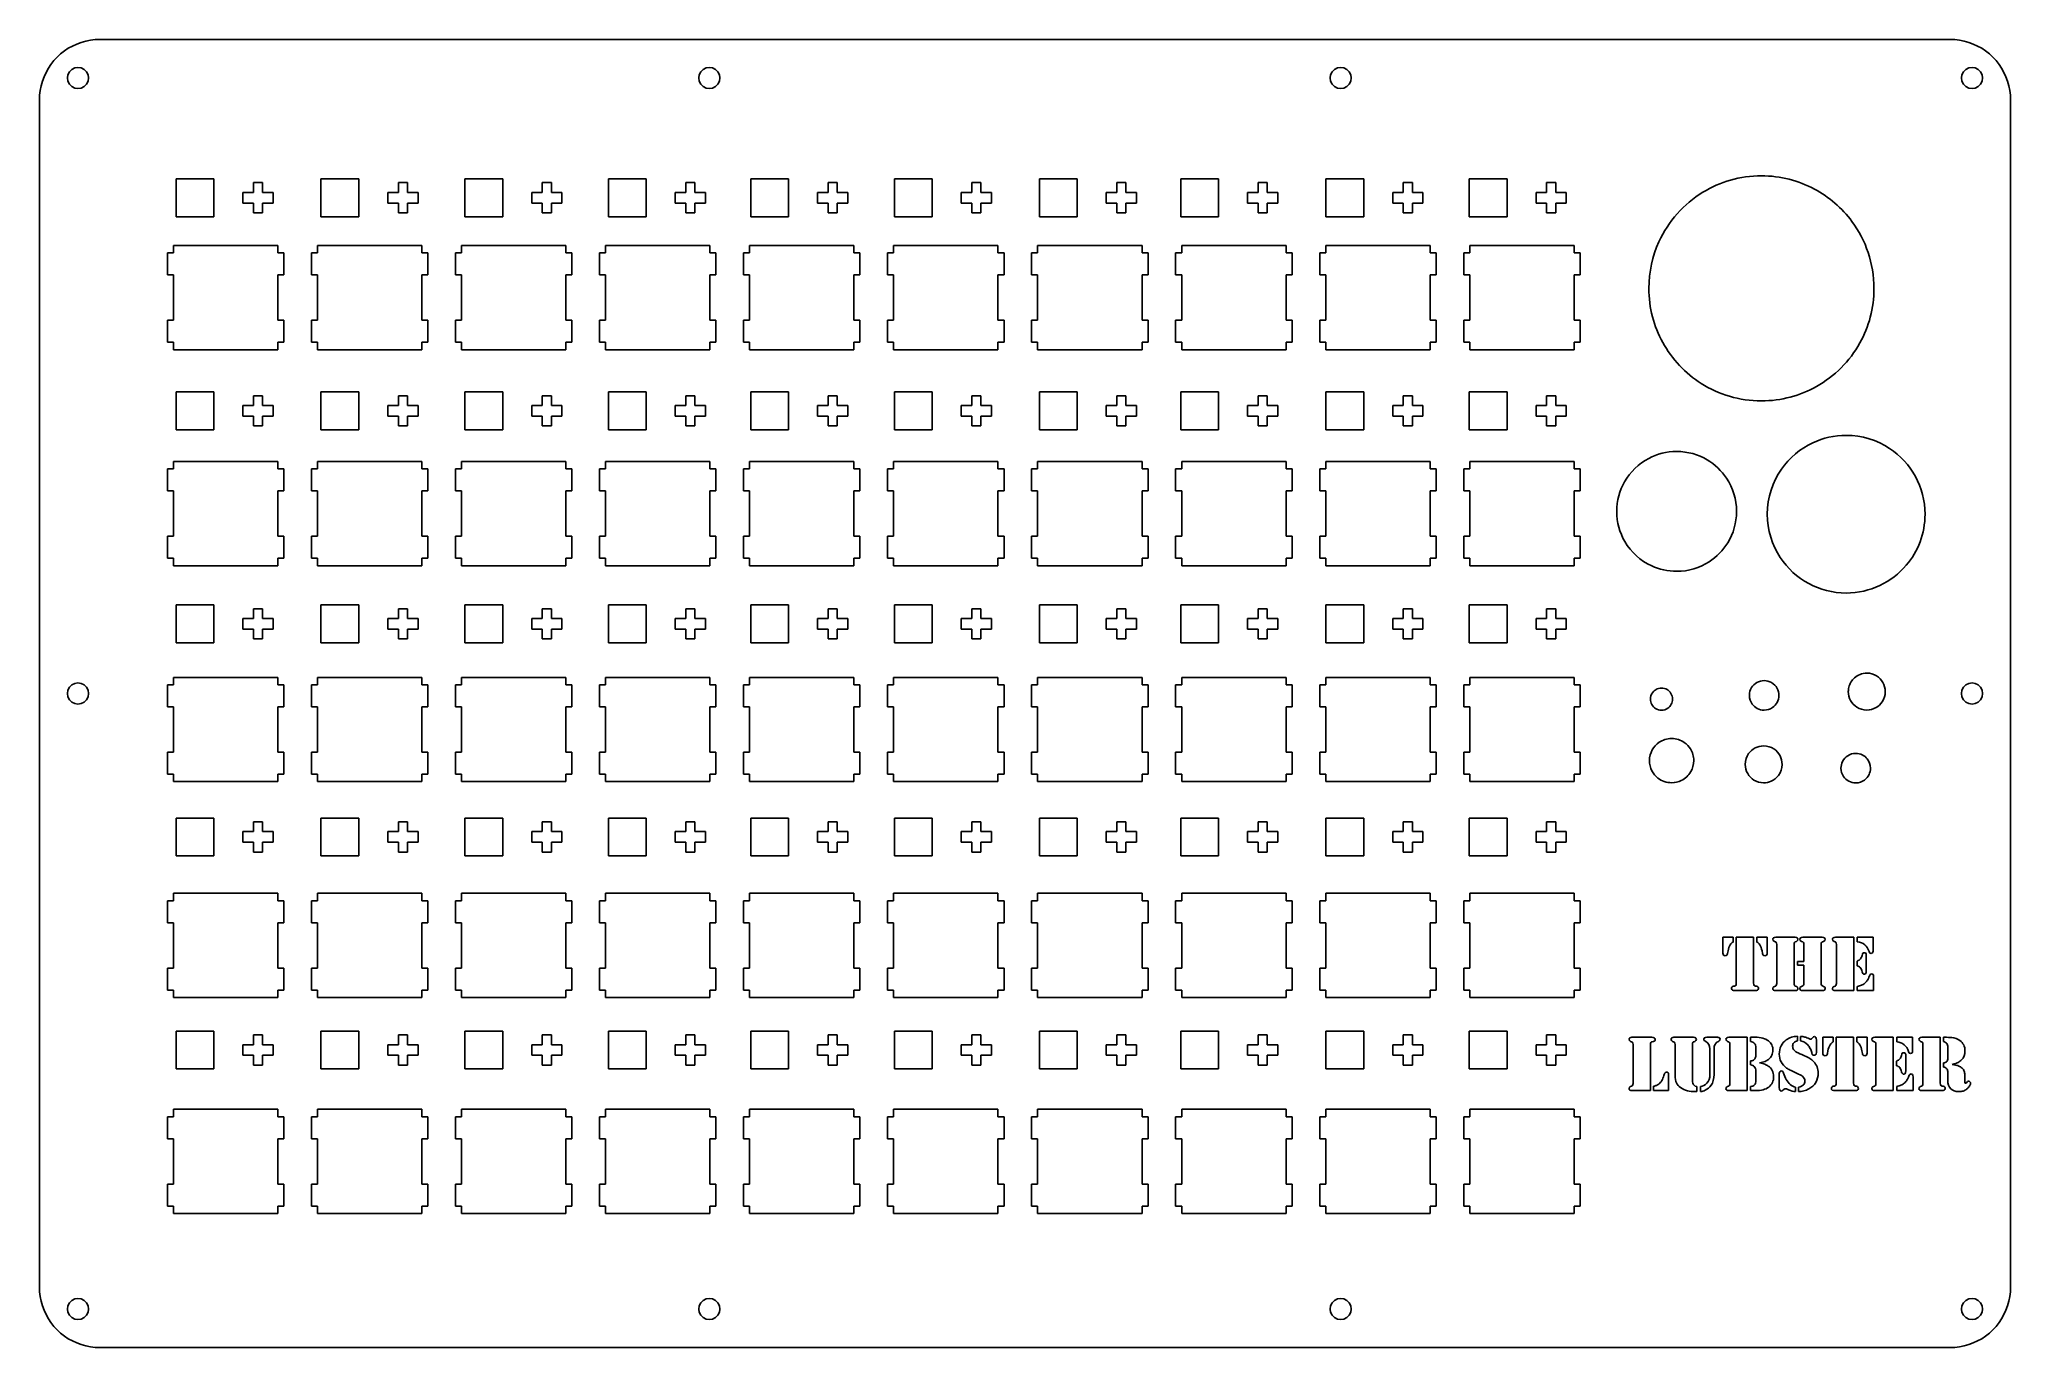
# Model space of a CAD drawing. Extents: x 5 to 266, y 5 to 178.
import ezdxf

# ---------------------------------------------------------------- set-up
doc = ezdxf.new("R2010")
doc.units = 0
doc.layers.get('0').update_dxf_attribs({"linetype": 'CONTINUOUS'})

msp = doc.modelspace()

# ---------------------------------------------------------------- linework, layer by layer
at = {"color": 7}
for p, q in [((9.369, 177.205), (9.939, 177.468)), ((9.939, 177.468), (10.528, 177.685)), ((10.528, 177.685), (11.133, 177.855)), ((11.133, 177.855), (11.749, 177.978)), ((11.749, 177.978), (12.373, 178.052)), ((12.373, 178.052), (13.001, 178.077)), ((13.001, 178.077), (257.702, 178.076)), ((257.702, 178.076), (258.328, 178.052)), ((258.328, 178.052), (258.953, 177.978)), ((258.953, 177.978), (259.568, 177.855)), ((259.568, 177.855), (260.174, 177.685)), ((260.174, 177.685), (260.763, 177.468)), ((260.763, 177.468), (261.333, 177.205)), ((6.179, 174.256), (6.528, 174.779)), ((6.528, 174.779), (6.917, 175.272)), ((6.917, 175.272), (7.344, 175.733)), ((7.344, 175.733), (7.805, 176.16)), ((7.805, 176.16), (8.298, 176.549)), ((8.298, 176.549), (8.821, 176.898)), ((8.821, 176.898), (9.369, 177.205)), ((261.333, 177.205), (261.881, 176.898)), ((261.881, 176.898), (262.404, 176.549)), ((262.404, 176.549), (262.897, 176.16)), ((262.897, 176.16), (263.358, 175.733)), ((263.358, 175.733), (263.785, 175.272)), ((263.785, 175.272), (264.174, 174.779)), ((264.174, 174.779), (264.523, 174.256)), ((5.222, 171.944), (5.392, 172.549)), ((5.392, 172.549), (5.609, 173.138)), ((5.609, 173.138), (5.872, 173.708)), ((5.872, 173.708), (6.179, 174.256)), ((8.769, 173.409), (8.7, 172.977)), ((8.7, 172.977), (8.769, 172.544)), ((8.968, 173.799), (8.769, 173.409)), ((8.769, 172.544), (8.968, 172.154)), ((9.278, 174.109), (8.968, 173.799)), ((8.968, 172.154), (9.278, 171.844)), ((9.668, 174.308), (9.278, 174.109)), ((10.1, 174.377), (9.668, 174.308)), ((10.533, 174.308), (10.1, 174.377)), ((10.923, 174.109), (10.533, 174.308)), ((11.233, 173.799), (10.923, 174.109)), ((10.923, 171.844), (11.233, 172.154)), ((11.432, 173.409), (11.233, 173.799)), ((11.233, 172.154), (11.432, 172.544)), ((11.5, 172.977), (11.432, 173.409)), ((11.432, 172.544), (11.5, 172.977)), ((92.269, 173.409), (92.201, 172.976)), ((92.201, 172.976), (92.269, 172.544)), ((92.468, 173.799), (92.269, 173.409)), ((92.269, 172.544), (92.468, 172.154)), ((92.778, 174.109), (92.468, 173.799)), ((92.468, 172.154), (92.778, 171.844)), ((93.168, 174.308), (92.778, 174.109)), ((93.601, 174.376), (93.168, 174.308)), ((94.033, 174.308), (93.601, 174.376)), ((94.424, 174.109), (94.033, 174.308)), ((94.733, 173.799), (94.424, 174.109)), ((94.424, 171.844), (94.733, 172.154)), ((94.932, 173.409), (94.733, 173.799)), ((94.733, 172.154), (94.932, 172.544)), ((95.001, 172.976), (94.932, 173.409)), ((94.932, 172.544), (95.001, 172.976)), ((175.77, 173.409), (175.701, 172.976)), ((175.701, 172.976), (175.77, 172.544)), ((175.969, 173.799), (175.77, 173.409)), ((175.77, 172.544), (175.969, 172.154)), ((176.278, 174.109), (175.969, 173.799)), ((175.969, 172.154), (176.278, 171.844)), ((176.669, 174.308), (176.278, 174.109)), ((177.101, 174.376), (176.669, 174.308)), ((177.534, 174.308), (177.101, 174.376)), ((177.924, 174.109), (177.534, 174.308)), ((178.234, 173.799), (177.924, 174.109)), ((177.924, 171.844), (178.234, 172.154)), ((178.433, 173.409), (178.234, 173.799)), ((178.234, 172.154), (178.433, 172.544)), ((178.501, 172.976), (178.433, 173.409)), ((178.433, 172.544), (178.501, 172.976)), ((259.27, 173.409), (259.202, 172.976)), ((259.202, 172.976), (259.27, 172.544)), ((259.469, 173.799), (259.27, 173.409)), ((259.27, 172.544), (259.469, 172.154)), ((259.779, 174.109), (259.469, 173.799)), ((259.469, 172.154), (259.779, 171.844)), ((260.169, 174.308), (259.779, 174.109)), ((260.602, 174.376), (260.169, 174.308)), ((261.034, 174.308), (260.602, 174.376)), ((261.424, 174.109), (261.034, 174.308)), ((261.734, 173.799), (261.424, 174.109)), ((261.424, 171.844), (261.734, 172.154)), ((261.933, 173.409), (261.734, 173.799)), ((261.734, 172.154), (261.933, 172.544)), ((262.001, 172.976), (261.933, 173.409)), ((261.933, 172.544), (262.001, 172.976)), ((264.523, 174.256), (264.83, 173.708)), ((264.83, 173.708), (265.093, 173.138)), ((265.093, 173.138), (265.31, 172.549)), ((265.31, 172.549), (265.48, 171.944)), ((5, 13.001), (5.001, 170.076)), ((5.001, 170.076), (5.025, 170.704)), ((5.025, 170.704), (5.099, 171.328)), ((5.099, 171.328), (5.222, 171.944)), ((9.278, 171.844), (9.668, 171.645)), ((9.668, 171.645), (10.1, 171.577)), ((10.1, 171.577), (10.533, 171.645)), ((10.533, 171.645), (10.923, 171.844)), ((92.778, 171.844), (93.168, 171.645)), ((93.168, 171.645), (93.601, 171.576)), ((93.601, 171.576), (94.033, 171.645)), ((94.033, 171.645), (94.424, 171.844)), ((176.278, 171.844), (176.669, 171.645)), ((176.669, 171.645), (177.101, 171.576)), ((177.101, 171.576), (177.534, 171.645)), ((177.534, 171.645), (177.924, 171.844)), ((259.779, 171.844), (260.169, 171.645)), ((260.169, 171.645), (260.602, 171.576)), ((260.602, 171.576), (261.034, 171.645)), ((261.034, 171.645), (261.424, 171.844)), ((265.48, 171.944), (265.603, 171.328)), ((265.603, 171.328), (265.677, 170.704)), ((265.677, 170.704), (265.701, 170.076)), ((265.701, 170.076), (265.702, 13)), ((23.070458, 159.624446), (28.070458, 159.624446)), ((23.070458, 154.624446), (23.070458, 159.624446)), ((28.070458, 159.624446), (28.070458, 154.624446)), ((33.304876, 159.124327), (33.304876, 157.824148)), ((34.504803, 159.124327), (33.304876, 159.124327)), ((34.504803, 157.824148), (34.504803, 159.124327)), ((42.239487, 159.624446), (47.239487, 159.624446)), ((42.239487, 154.624446), (42.239487, 159.624446)), ((47.239487, 159.624446), (47.239487, 154.624446)), ((52.473905, 159.124327), (52.473905, 157.824148)), ((53.673832, 159.124327), (52.473905, 159.124327)), ((53.673832, 157.824148), (53.673832, 159.124327)), ((61.278614, 159.624446), (66.278614, 159.624446)), ((61.278614, 154.624446), (61.278614, 159.624446)), ((66.278614, 159.624446), (66.278614, 154.624446)), ((71.513032, 159.124327), (71.513032, 157.824148)), ((72.712959, 159.124327), (71.513032, 159.124327)), ((72.712959, 157.824148), (72.712959, 159.124327)), ((80.251438, 159.624446), (85.251438, 159.624446)), ((80.251438, 154.624446), (80.251438, 159.624446)), ((85.251438, 159.624446), (85.251438, 154.624446)), ((90.485856, 159.124327), (90.485856, 157.824148)), ((91.685783, 159.124327), (90.485856, 159.124327)), ((91.685783, 157.824148), (91.685783, 159.124327)), ((99.08783, 159.624446), (104.08783, 159.624446)), ((99.08783, 154.624446), (99.08783, 159.624446)), ((104.08783, 159.624446), (104.08783, 154.624446)), ((109.322248, 159.124327), (109.322248, 157.824148)), ((110.522175, 159.124327), (109.322248, 159.124327)), ((110.522175, 157.824148), (110.522175, 159.124327)), ((118.08458, 159.624446), (123.08458, 159.624446)), ((118.08458, 154.624446), (118.08458, 159.624446)), ((123.08458, 159.624446), (123.08458, 154.624446)), ((128.318998, 159.124327), (128.318998, 157.824148)), ((129.518925, 159.124327), (128.318998, 159.124327)), ((129.518925, 157.824148), (129.518925, 159.124327)), ((137.25361, 159.624446), (142.25361, 159.624446)), ((137.25361, 154.624446), (137.25361, 159.624446)), ((142.25361, 159.624446), (142.25361, 154.624446)), ((147.488028, 159.124327), (147.488028, 157.824148)), ((148.687955, 159.124327), (147.488028, 159.124327)), ((148.687955, 157.824148), (148.687955, 159.124327)), ((155.95235, 159.624446), (160.95235, 159.624446)), ((155.95235, 154.624446), (155.95235, 159.624446)), ((160.95235, 159.624446), (160.95235, 154.624446)), ((166.186768, 159.124327), (166.186768, 157.824148)), ((167.386695, 159.124327), (166.186768, 159.124327)), ((167.386695, 157.824148), (167.386695, 159.124327)), ((175.1521, 159.624446), (180.1521, 159.624446)), ((175.1521, 154.624446), (175.1521, 159.624446)), ((180.1521, 159.624446), (180.1521, 154.624446)), ((185.386518, 159.124327), (185.386518, 157.824148)), ((186.586445, 159.124327), (185.386518, 159.124327)), ((186.586445, 157.824148), (186.586445, 159.124327)), ((194.10195, 159.624446), (199.10195, 159.624446)), ((194.10195, 154.624446), (194.10195, 159.624446)), ((199.10195, 159.624446), (199.10195, 154.624446)), ((204.336368, 159.124327), (204.336368, 157.824148)), ((205.536295, 159.124327), (204.336368, 159.124327)), ((205.536295, 157.824148), (205.536295, 159.124327)), ((33.304876, 157.824148), (31.904962, 157.824148)), ((31.904962, 157.824148), (31.904962, 156.424233)), ((31.904962, 156.424233), (33.304876, 156.424233)), ((33.304876, 156.424233), (33.304876, 155.12457)), ((35.904718, 157.824148), (34.504803, 157.824148)), ((34.504803, 155.12457), (34.504803, 156.424233)), ((34.504803, 156.424233), (35.904718, 156.424233)), ((35.904718, 156.424233), (35.904718, 157.824148)), ((52.473905, 157.824148), (51.073991, 157.824148)), ((51.073991, 157.824148), (51.073991, 156.424233)), ((51.073991, 156.424233), (52.473905, 156.424233)), ((52.473905, 156.424233), (52.473905, 155.12457)), ((55.073747, 157.824148), (53.673832, 157.824148)), ((53.673832, 155.12457), (53.673832, 156.424233)), ((53.673832, 156.424233), (55.073747, 156.424233)), ((55.073747, 156.424233), (55.073747, 157.824148)), ((71.513032, 157.824148), (70.113118, 157.824148)), ((70.113118, 157.824148), (70.113118, 156.424233)), ((70.113118, 156.424233), (71.513032, 156.424233)), ((71.513032, 156.424233), (71.513032, 155.12457)), ((74.112874, 157.824148), (72.712959, 157.824148)), ((72.712959, 155.12457), (72.712959, 156.424233)), ((72.712959, 156.424233), (74.112874, 156.424233)), ((74.112874, 156.424233), (74.112874, 157.824148)), ((90.485856, 157.824148), (89.085942, 157.824148)), ((89.085942, 157.824148), (89.085942, 156.424233)), ((89.085942, 156.424233), (90.485856, 156.424233)), ((90.485856, 156.424233), (90.485856, 155.12457)), ((93.085698, 157.824148), (91.685783, 157.824148)), ((91.685783, 155.12457), (91.685783, 156.424233)), ((91.685783, 156.424233), (93.085698, 156.424233)), ((93.085698, 156.424233), (93.085698, 157.824148)), ((109.322248, 157.824148), (107.922334, 157.824148)), ((107.922334, 157.824148), (107.922334, 156.424233)), ((107.922334, 156.424233), (109.322248, 156.424233)), ((109.322248, 156.424233), (109.322248, 155.12457)), ((111.92209, 157.824148), (110.522175, 157.824148)), ((110.522175, 155.12457), (110.522175, 156.424233)), ((110.522175, 156.424233), (111.92209, 156.424233)), ((111.92209, 156.424233), (111.92209, 157.824148)), ((128.318998, 157.824148), (126.919084, 157.824148)), ((126.919084, 157.824148), (126.919084, 156.424233)), ((126.919084, 156.424233), (128.318998, 156.424233)), ((128.318998, 156.424233), (128.318998, 155.12457)), ((130.91884, 157.824148), (129.518925, 157.824148)), ((129.518925, 155.12457), (129.518925, 156.424233)), ((129.518925, 156.424233), (130.91884, 156.424233)), ((130.91884, 156.424233), (130.91884, 157.824148)), ((147.488028, 157.824148), (146.088114, 157.824148)), ((146.088114, 157.824148), (146.088114, 156.424233)), ((146.088114, 156.424233), (147.488028, 156.424233)), ((147.488028, 156.424233), (147.488028, 155.12457)), ((150.08787, 157.824148), (148.687955, 157.824148)), ((148.687955, 155.12457), (148.687955, 156.424233)), ((148.687955, 156.424233), (150.08787, 156.424233)), ((150.08787, 156.424233), (150.08787, 157.824148)), ((166.186768, 157.824148), (164.786854, 157.824148)), ((164.786854, 157.824148), (164.786854, 156.424233)), ((164.786854, 156.424233), (166.186768, 156.424233)), ((166.186768, 156.424233), (166.186768, 155.12457)), ((168.78661, 157.824148), (167.386695, 157.824148)), ((167.386695, 155.12457), (167.386695, 156.424233)), ((167.386695, 156.424233), (168.78661, 156.424233)), ((168.78661, 156.424233), (168.78661, 157.824148)), ((185.386518, 157.824148), (183.986604, 157.824148)), ((183.986604, 157.824148), (183.986604, 156.424233)), ((183.986604, 156.424233), (185.386518, 156.424233)), ((185.386518, 156.424233), (185.386518, 155.12457)), ((187.98636, 157.824148), (186.586445, 157.824148)), ((186.586445, 155.12457), (186.586445, 156.424233)), ((186.586445, 156.424233), (187.98636, 156.424233)), ((187.98636, 156.424233), (187.98636, 157.824148)), ((204.336368, 157.824148), (202.936454, 157.824148)), ((202.936454, 157.824148), (202.936454, 156.424233)), ((202.936454, 156.424233), (204.336368, 156.424233)), ((204.336368, 156.424233), (204.336368, 155.12457)), ((206.93621, 157.824148), (205.536295, 157.824148)), ((205.536295, 155.12457), (205.536295, 156.424233)), ((205.536295, 156.424233), (206.93621, 156.424233)), ((206.93621, 156.424233), (206.93621, 157.824148)), ((28.070458, 154.624446), (23.070458, 154.624446)), ((33.304876, 155.12457), (34.504803, 155.12457)), ((47.239487, 154.624446), (42.239487, 154.624446)), ((52.473905, 155.12457), (53.673832, 155.12457)), ((66.278614, 154.624446), (61.278614, 154.624446)), ((71.513032, 155.12457), (72.712959, 155.12457)), ((85.251438, 154.624446), (80.251438, 154.624446)), ((90.485856, 155.12457), (91.685783, 155.12457)), ((104.08783, 154.624446), (99.08783, 154.624446)), ((109.322248, 155.12457), (110.522175, 155.12457)), ((123.08458, 154.624446), (118.08458, 154.624446)), ((128.318998, 155.12457), (129.518925, 155.12457)), ((142.25361, 154.624446), (137.25361, 154.624446)), ((147.488028, 155.12457), (148.687955, 155.12457)), ((160.95235, 154.624446), (155.95235, 154.624446)), ((166.186768, 155.12457), (167.386695, 155.12457)), ((180.1521, 154.624446), (175.1521, 154.624446)), ((185.386518, 155.12457), (186.586445, 155.12457)), ((199.10195, 154.624446), (194.10195, 154.624446)), ((204.336368, 155.12457), (205.536295, 155.12457)), ((22.726, 149.826), (21.926, 149.826)), ((21.926, 149.826), (21.926, 146.926)), ((22.726, 150.826), (22.726, 149.826)), ((36.526, 150.826), (22.726, 150.826)), ((36.526, 149.826), (36.526, 150.826)), ((37.326, 149.826), (36.526, 149.826)), ((37.326, 146.926), (37.326, 149.826)), ((41.776, 149.826), (40.975, 149.826)), ((40.975, 149.826), (40.975, 146.926)), ((41.776, 150.826), (41.776, 149.826)), ((55.575, 150.826), (41.776, 150.826)), ((55.575, 149.826), (55.575, 150.826)), ((56.376, 149.826), (55.575, 149.826)), ((56.376, 146.926), (56.376, 149.826)), ((60.825, 149.826), (60.025, 149.826)), ((60.025, 149.826), (60.025, 146.926)), ((60.825, 150.826), (60.825, 149.826)), ((74.626, 150.826), (60.825, 150.826)), ((74.626, 149.826), (74.626, 150.826)), ((75.426, 149.826), (74.626, 149.826)), ((75.426, 146.926), (75.426, 149.826)), ((79.875, 149.826), (79.075, 149.826)), ((79.075, 149.826), (79.075, 146.926)), ((79.875, 150.826), (79.875, 149.826)), ((93.676, 150.826), (79.875, 150.826)), ((93.676, 149.826), (93.676, 150.826)), ((94.476, 149.826), (93.676, 149.826)), ((94.476, 146.926), (94.476, 149.826)), ((98.925, 149.826), (98.125, 149.826)), ((98.125, 149.826), (98.125, 146.926)), ((98.925, 150.826), (98.925, 149.826)), ((112.726, 150.826), (98.925, 150.826)), ((112.726, 149.826), (112.726, 150.826)), ((113.525, 149.826), (112.726, 149.826)), ((113.525, 146.926), (113.525, 149.826)), ((117.975, 149.826), (117.175, 149.826)), ((117.175, 149.826), (117.175, 146.926)), ((117.975, 150.826), (117.975, 149.826)), ((131.775, 150.826), (117.975, 150.826)), ((131.775, 149.826), (131.775, 150.826)), ((132.576, 149.826), (131.775, 149.826)), ((132.576, 146.926), (132.576, 149.826)), ((137.025, 149.826), (136.226, 149.826)), ((136.226, 149.826), (136.226, 146.926)), ((137.025, 150.826), (137.025, 149.826)), ((150.826, 150.826), (137.025, 150.826)), ((150.826, 149.826), (150.826, 150.826)), ((151.625, 149.826), (150.826, 149.826)), ((151.625, 146.926), (151.625, 149.826)), ((156.076, 149.826), (155.276, 149.826)), ((155.276, 149.826), (155.276, 146.926)), ((156.076, 150.826), (156.076, 149.826)), ((169.876, 150.826), (156.076, 150.826)), ((169.876, 149.826), (169.876, 150.826)), ((170.675, 149.826), (169.876, 149.826)), ((170.675, 146.926), (170.675, 149.826)), ((175.126, 149.826), (174.326, 149.826)), ((174.326, 149.826), (174.326, 146.926)), ((175.126, 150.826), (175.126, 149.826)), ((188.926, 150.826), (175.126, 150.826)), ((188.926, 149.826), (188.926, 150.826)), ((189.726, 149.826), (188.926, 149.826)), ((189.726, 146.926), (189.726, 149.826)), ((194.176, 149.826), (193.376, 149.826)), ((193.376, 149.826), (193.376, 146.926)), ((194.176, 150.826), (194.176, 149.826)), ((207.976, 150.826), (194.176, 150.826)), ((207.976, 149.826), (207.976, 150.826)), ((208.776, 149.826), (207.976, 149.826)), ((208.776, 146.926), (208.776, 149.826)), ((21.926, 146.926), (22.726, 146.926)), ((22.726, 146.926), (22.726, 140.926)), ((36.526, 140.926), (36.526, 146.926)), ((36.526, 146.926), (37.326, 146.926)), ((40.975, 146.926), (41.776, 146.926)), ((41.776, 146.926), (41.776, 140.926)), ((55.575, 140.926), (55.575, 146.926)), ((55.575, 146.926), (56.376, 146.926)), ((60.025, 146.926), (60.825, 146.926)), ((60.825, 146.926), (60.825, 140.926)), ((74.626, 140.926), (74.626, 146.926)), ((74.626, 146.926), (75.426, 146.926)), ((79.075, 146.926), (79.875, 146.926)), ((79.875, 146.926), (79.875, 140.926)), ((93.676, 140.926), (93.676, 146.926)), ((93.676, 146.926), (94.476, 146.926)), ((98.125, 146.926), (98.925, 146.926)), ((98.925, 146.926), (98.925, 140.926)), ((112.726, 140.926), (112.726, 146.926)), ((112.726, 146.926), (113.525, 146.926)), ((117.175, 146.926), (117.975, 146.926)), ((117.975, 146.926), (117.975, 140.926)), ((131.775, 140.926), (131.775, 146.926)), ((131.775, 146.926), (132.576, 146.926)), ((136.226, 146.926), (137.025, 146.926)), ((137.025, 146.926), (137.025, 140.926)), ((150.826, 140.926), (150.826, 146.926)), ((150.826, 146.926), (151.625, 146.926)), ((155.276, 146.926), (156.076, 146.926)), ((156.076, 146.926), (156.076, 140.926)), ((169.876, 140.926), (169.876, 146.926)), ((169.876, 146.926), (170.675, 146.926)), ((174.326, 146.926), (175.126, 146.926)), ((175.126, 146.926), (175.126, 140.926)), ((188.926, 140.926), (188.926, 146.926)), ((188.926, 146.926), (189.726, 146.926)), ((193.376, 146.926), (194.176, 146.926)), ((194.176, 146.926), (194.176, 140.926)), ((207.976, 140.926), (207.976, 146.926)), ((207.976, 146.926), (208.776, 146.926)), ((247.63627, 145.140852), (247.63627, 145.140852)), ((22.726, 140.926), (21.926, 140.926)), ((21.926, 140.926), (21.926, 138.026)), ((37.326, 140.926), (36.526, 140.926)), ((37.326, 138.026), (37.326, 140.926)), ((41.776, 140.926), (40.975, 140.926)), ((40.975, 140.926), (40.975, 138.026)), ((56.376, 140.926), (55.575, 140.926)), ((56.376, 138.026), (56.376, 140.926)), ((60.825, 140.926), (60.025, 140.926)), ((60.025, 140.926), (60.025, 138.026)), ((75.426, 140.926), (74.626, 140.926)), ((75.426, 138.026), (75.426, 140.926)), ((79.875, 140.926), (79.075, 140.926)), ((79.075, 140.926), (79.075, 138.026)), ((94.476, 140.926), (93.676, 140.926)), ((94.476, 138.026), (94.476, 140.926)), ((98.925, 140.926), (98.125, 140.926)), ((98.125, 140.926), (98.125, 138.026)), ((113.525, 140.926), (112.726, 140.926)), ((113.525, 138.026), (113.525, 140.926)), ((117.975, 140.926), (117.175, 140.926)), ((117.175, 140.926), (117.175, 138.026)), ((132.576, 140.926), (131.775, 140.926)), ((132.576, 138.026), (132.576, 140.926)), ((137.025, 140.926), (136.226, 140.926)), ((136.226, 140.926), (136.226, 138.026)), ((151.625, 140.926), (150.826, 140.926)), ((151.625, 138.026), (151.625, 140.926)), ((156.076, 140.926), (155.276, 140.926)), ((155.276, 140.926), (155.276, 138.026)), ((170.675, 140.926), (169.876, 140.926)), ((170.675, 138.026), (170.675, 140.926)), ((175.126, 140.926), (174.326, 140.926)), ((174.326, 140.926), (174.326, 138.026)), ((189.726, 140.926), (188.926, 140.926)), ((189.726, 138.026), (189.726, 140.926)), ((194.176, 140.926), (193.376, 140.926)), ((193.376, 140.926), (193.376, 138.026)), ((208.776, 140.926), (207.976, 140.926)), ((208.776, 138.026), (208.776, 140.926)), ((21.926, 138.026), (22.726, 138.026)), ((22.726, 138.026), (22.726, 137.026)), ((22.726, 137.026), (36.526, 137.026)), ((36.526, 137.026), (36.526, 138.026)), ((36.526, 138.026), (37.326, 138.026)), ((40.975, 138.026), (41.776, 138.026)), ((41.776, 138.026), (41.776, 137.026)), ((41.776, 137.026), (55.575, 137.026)), ((55.575, 137.026), (55.575, 138.026)), ((55.575, 138.026), (56.376, 138.026)), ((60.025, 138.026), (60.825, 138.026)), ((60.825, 138.026), (60.825, 137.026)), ((60.825, 137.026), (74.626, 137.026)), ((74.626, 137.026), (74.626, 138.026)), ((74.626, 138.026), (75.426, 138.026)), ((79.075, 138.026), (79.875, 138.026)), ((79.875, 138.026), (79.875, 137.026)), ((79.875, 137.026), (93.676, 137.026)), ((93.676, 137.026), (93.676, 138.026)), ((93.676, 138.026), (94.476, 138.026)), ((98.125, 138.026), (98.925, 138.026)), ((98.925, 138.026), (98.925, 137.026)), ((98.925, 137.026), (112.726, 137.026)), ((112.726, 137.026), (112.726, 138.026)), ((112.726, 138.026), (113.525, 138.026)), ((117.175, 138.026), (117.975, 138.026)), ((117.975, 138.026), (117.975, 137.026)), ((117.975, 137.026), (131.775, 137.026)), ((131.775, 137.026), (131.775, 138.026)), ((131.775, 138.026), (132.576, 138.026)), ((136.226, 138.026), (137.025, 138.026)), ((137.025, 138.026), (137.025, 137.026)), ((137.025, 137.026), (150.826, 137.026)), ((150.826, 137.026), (150.826, 138.026)), ((150.826, 138.026), (151.625, 138.026)), ((155.276, 138.026), (156.076, 138.026)), ((156.076, 138.026), (156.076, 137.026)), ((156.076, 137.026), (169.876, 137.026)), ((169.876, 137.026), (169.876, 138.026)), ((169.876, 138.026), (170.675, 138.026)), ((174.326, 138.026), (175.126, 138.026)), ((175.126, 138.026), (175.126, 137.026)), ((175.126, 137.026), (188.926, 137.026)), ((188.926, 137.026), (188.926, 138.026)), ((188.926, 138.026), (189.726, 138.026)), ((193.376, 138.026), (194.176, 138.026)), ((194.176, 138.026), (194.176, 137.026)), ((194.176, 137.026), (207.976, 137.026)), ((207.976, 137.026), (207.976, 138.026)), ((207.976, 138.026), (208.776, 138.026)), ((23.070461, 131.437205), (28.070461, 131.437205)), ((23.070461, 126.437205), (23.070461, 131.437205)), ((28.070461, 131.437205), (28.070461, 126.437205)), ((33.304879, 130.937086), (33.304879, 129.636907)), ((34.504806, 130.937086), (33.304879, 130.937086)), ((34.504806, 129.636907), (34.504806, 130.937086)), ((42.239491, 131.437205), (47.239491, 131.437205)), ((42.239491, 126.437205), (42.239491, 131.437205)), ((47.239491, 131.437205), (47.239491, 126.437205)), ((52.473909, 130.937086), (52.473909, 129.636907)), ((53.673836, 130.937086), (52.473909, 130.937086)), ((53.673836, 129.636907), (53.673836, 130.937086)), ((61.27862, 131.437205), (66.27862, 131.437205)), ((61.27862, 126.437205), (61.27862, 131.437205)), ((66.27862, 131.437205), (66.27862, 126.437205)), ((71.513038, 130.937086), (71.513038, 129.636907)), ((72.712965, 130.937086), (71.513038, 130.937086)), ((72.712965, 129.636907), (72.712965, 130.937086)), ((80.25144, 131.437205), (85.25144, 131.437205)), ((80.25144, 126.437205), (80.25144, 131.437205)), ((85.25144, 131.437205), (85.25144, 126.437205)), ((90.485858, 130.937086), (90.485858, 129.636907)), ((91.685785, 130.937086), (90.485858, 130.937086)), ((91.685785, 129.636907), (91.685785, 130.937086)), ((99.08783, 131.437205), (104.08783, 131.437205)), ((99.08783, 126.437205), (99.08783, 131.437205)), ((104.08783, 131.437205), (104.08783, 126.437205)), ((109.322248, 130.937086), (109.322248, 129.636907)), ((110.522175, 130.937086), (109.322248, 130.937086)), ((110.522175, 129.636907), (110.522175, 130.937086)), ((118.08458, 131.437205), (123.08458, 131.437205)), ((118.08458, 126.437205), (118.08458, 131.437205)), ((123.08458, 131.437205), (123.08458, 126.437205)), ((128.318998, 130.937086), (128.318998, 129.636907)), ((129.518925, 130.937086), (128.318998, 130.937086)), ((129.518925, 129.636907), (129.518925, 130.937086)), ((137.25361, 131.437205), (142.25361, 131.437205)), ((137.25361, 126.437205), (137.25361, 131.437205)), ((142.25361, 131.437205), (142.25361, 126.437205)), ((147.488028, 130.937086), (147.488028, 129.636907)), ((148.687955, 130.937086), (147.488028, 130.937086)), ((148.687955, 129.636907), (148.687955, 130.937086)), ((155.95235, 131.437205), (160.95235, 131.437205)), ((155.95235, 126.437205), (155.95235, 131.437205)), ((160.95235, 131.437205), (160.95235, 126.437205)), ((166.186768, 130.937086), (166.186768, 129.636907)), ((167.386695, 130.937086), (166.186768, 130.937086)), ((167.386695, 129.636907), (167.386695, 130.937086)), ((175.1521, 131.437205), (180.1521, 131.437205)), ((175.1521, 126.437205), (175.1521, 131.437205)), ((180.1521, 131.437205), (180.1521, 126.437205)), ((185.386518, 130.937086), (185.386518, 129.636907)), ((186.586445, 130.937086), (185.386518, 130.937086)), ((186.586445, 129.636907), (186.586445, 130.937086)), ((194.10195, 131.437205), (199.10195, 131.437205)), ((194.10195, 126.437205), (194.10195, 131.437205)), ((199.10195, 131.437205), (199.10195, 126.437205)), ((204.336368, 130.937086), (204.336368, 129.636907)), ((205.536295, 130.937086), (204.336368, 130.937086)), ((205.536295, 129.636907), (205.536295, 130.937086)), ((33.304879, 129.636907), (31.904965, 129.636907)), ((31.904965, 129.636907), (31.904965, 128.236992)), ((31.904965, 128.236992), (33.304879, 128.236992)), ((33.304879, 128.236992), (33.304879, 126.937329)), ((35.904721, 129.636907), (34.504806, 129.636907)), ((34.504806, 126.937329), (34.504806, 128.236992)), ((34.504806, 128.236992), (35.904721, 128.236992)), ((35.904721, 128.236992), (35.904721, 129.636907)), ((52.473909, 129.636907), (51.073995, 129.636907)), ((51.073995, 129.636907), (51.073995, 128.236992)), ((51.073995, 128.236992), (52.473909, 128.236992)), ((52.473909, 128.236992), (52.473909, 126.937329)), ((55.073751, 129.636907), (53.673836, 129.636907)), ((53.673836, 126.937329), (53.673836, 128.236992)), ((53.673836, 128.236992), (55.073751, 128.236992)), ((55.073751, 128.236992), (55.073751, 129.636907)), ((71.513038, 129.636907), (70.113124, 129.636907)), ((70.113124, 129.636907), (70.113124, 128.236992)), ((70.113124, 128.236992), (71.513038, 128.236992)), ((71.513038, 128.236992), (71.513038, 126.937329)), ((74.11288, 129.636907), (72.712965, 129.636907)), ((72.712965, 126.937329), (72.712965, 128.236992)), ((72.712965, 128.236992), (74.11288, 128.236992)), ((74.11288, 128.236992), (74.11288, 129.636907)), ((90.485858, 129.636907), (89.085944, 129.636907)), ((89.085944, 129.636907), (89.085944, 128.236992)), ((89.085944, 128.236992), (90.485858, 128.236992)), ((90.485858, 128.236992), (90.485858, 126.937329)), ((93.0857, 129.636907), (91.685785, 129.636907)), ((91.685785, 126.937329), (91.685785, 128.236992)), ((91.685785, 128.236992), (93.0857, 128.236992)), ((93.0857, 128.236992), (93.0857, 129.636907)), ((109.322248, 129.636907), (107.922334, 129.636907)), ((107.922334, 129.636907), (107.922334, 128.236992)), ((107.922334, 128.236992), (109.322248, 128.236992)), ((109.322248, 128.236992), (109.322248, 126.937329)), ((111.92209, 129.636907), (110.522175, 129.636907)), ((110.522175, 126.937329), (110.522175, 128.236992)), ((110.522175, 128.236992), (111.92209, 128.236992)), ((111.92209, 128.236992), (111.92209, 129.636907)), ((128.318998, 129.636907), (126.919084, 129.636907)), ((126.919084, 129.636907), (126.919084, 128.236992)), ((126.919084, 128.236992), (128.318998, 128.236992)), ((128.318998, 128.236992), (128.318998, 126.937329)), ((130.91884, 129.636907), (129.518925, 129.636907)), ((129.518925, 126.937329), (129.518925, 128.236992)), ((129.518925, 128.236992), (130.91884, 128.236992)), ((130.91884, 128.236992), (130.91884, 129.636907)), ((147.488028, 129.636907), (146.088114, 129.636907)), ((146.088114, 129.636907), (146.088114, 128.236992)), ((146.088114, 128.236992), (147.488028, 128.236992)), ((147.488028, 128.236992), (147.488028, 126.937329)), ((150.08787, 129.636907), (148.687955, 129.636907)), ((148.687955, 126.937329), (148.687955, 128.236992)), ((148.687955, 128.236992), (150.08787, 128.236992)), ((150.08787, 128.236992), (150.08787, 129.636907)), ((166.186768, 129.636907), (164.786854, 129.636907)), ((164.786854, 129.636907), (164.786854, 128.236992)), ((164.786854, 128.236992), (166.186768, 128.236992)), ((166.186768, 128.236992), (166.186768, 126.937329)), ((168.78661, 129.636907), (167.386695, 129.636907)), ((167.386695, 126.937329), (167.386695, 128.236992)), ((167.386695, 128.236992), (168.78661, 128.236992)), ((168.78661, 128.236992), (168.78661, 129.636907)), ((185.386518, 129.636907), (183.986604, 129.636907)), ((183.986604, 129.636907), (183.986604, 128.236992)), ((183.986604, 128.236992), (185.386518, 128.236992)), ((185.386518, 128.236992), (185.386518, 126.937329)), ((187.98636, 129.636907), (186.586445, 129.636907)), ((186.586445, 126.937329), (186.586445, 128.236992)), ((186.586445, 128.236992), (187.98636, 128.236992)), ((187.98636, 128.236992), (187.98636, 129.636907)), ((204.336368, 129.636907), (202.936454, 129.636907)), ((202.936454, 129.636907), (202.936454, 128.236992)), ((202.936454, 128.236992), (204.336368, 128.236992)), ((204.336368, 128.236992), (204.336368, 126.937329)), ((206.93621, 129.636907), (205.536295, 129.636907)), ((205.536295, 126.937329), (205.536295, 128.236992)), ((205.536295, 128.236992), (206.93621, 128.236992)), ((206.93621, 128.236992), (206.93621, 129.636907)), ((28.070461, 126.437205), (23.070461, 126.437205)), ((33.304879, 126.937329), (34.504806, 126.937329)), ((47.239491, 126.437205), (42.239491, 126.437205)), ((52.473909, 126.937329), (53.673836, 126.937329)), ((66.27862, 126.437205), (61.27862, 126.437205)), ((71.513038, 126.937329), (72.712965, 126.937329)), ((85.25144, 126.437205), (80.25144, 126.437205)), ((90.485858, 126.937329), (91.685785, 126.937329)), ((104.08783, 126.437205), (99.08783, 126.437205)), ((109.322248, 126.937329), (110.522175, 126.937329)), ((123.08458, 126.437205), (118.08458, 126.437205)), ((128.318998, 126.937329), (129.518925, 126.937329)), ((142.25361, 126.437205), (137.25361, 126.437205)), ((147.488028, 126.937329), (148.687955, 126.937329)), ((160.95235, 126.437205), (155.95235, 126.437205)), ((166.186768, 126.937329), (167.386695, 126.937329)), ((180.1521, 126.437205), (175.1521, 126.437205)), ((185.386518, 126.937329), (186.586445, 126.937329)), ((199.10195, 126.437205), (194.10195, 126.437205)), ((204.336368, 126.937329), (205.536295, 126.937329)), ((22.726, 121.251), (21.926, 121.251)), ((21.926, 121.251), (21.926, 118.352)), ((22.726, 122.251), (22.726, 121.251)), ((36.526, 122.251), (22.726, 122.251)), ((36.526, 121.251), (36.526, 122.251)), ((37.326, 121.251), (36.526, 121.251)), ((37.326, 118.352), (37.326, 121.251)), ((41.776, 121.251), (40.975, 121.251)), ((40.975, 121.251), (40.975, 118.352)), ((41.776, 122.251), (41.776, 121.251)), ((55.575, 122.251), (41.776, 122.251)), ((55.575, 121.251), (55.575, 122.251)), ((56.376, 121.251), (55.575, 121.251)), ((56.376, 118.352), (56.376, 121.251)), ((60.825, 121.251), (60.025, 121.251)), ((60.025, 121.251), (60.025, 118.352)), ((60.825, 122.251), (60.825, 121.251)), ((74.626, 122.251), (60.825, 122.251)), ((74.626, 121.251), (74.626, 122.251)), ((75.426, 121.251), (74.626, 121.251)), ((75.426, 118.352), (75.426, 121.251)), ((79.875, 121.251), (79.075, 121.251)), ((79.075, 121.251), (79.075, 118.352)), ((79.875, 122.251), (79.875, 121.251)), ((93.676, 122.251), (79.875, 122.251)), ((93.676, 121.251), (93.676, 122.251)), ((94.476, 121.251), (93.676, 121.251)), ((94.476, 118.352), (94.476, 121.251)), ((98.925, 121.251), (98.125, 121.251)), ((98.125, 121.251), (98.125, 118.352)), ((98.925, 122.251), (98.925, 121.251)), ((112.726, 122.251), (98.925, 122.251)), ((112.726, 121.251), (112.726, 122.251)), ((113.525, 121.251), (112.726, 121.251)), ((113.525, 118.352), (113.525, 121.251)), ((117.975, 121.251), (117.175, 121.251)), ((117.175, 121.251), (117.175, 118.352)), ((117.975, 122.251), (117.975, 121.251)), ((131.775, 122.251), (117.975, 122.251)), ((131.775, 121.251), (131.775, 122.251)), ((132.576, 121.251), (131.775, 121.251)), ((132.576, 118.352), (132.576, 121.251)), ((137.025, 121.251), (136.226, 121.251)), ((136.226, 121.251), (136.226, 118.352)), ((137.025, 122.251), (137.025, 121.251)), ((150.826, 122.251), (137.025, 122.251)), ((150.826, 121.251), (150.826, 122.251)), ((151.625, 121.251), (150.826, 121.251)), ((151.625, 118.352), (151.625, 121.251)), ((156.076, 121.251), (155.276, 121.251)), ((155.276, 121.251), (155.276, 118.352)), ((156.076, 122.251), (156.076, 121.251)), ((169.876, 122.251), (156.076, 122.251)), ((169.876, 121.251), (169.876, 122.251)), ((170.675, 121.251), (169.876, 121.251)), ((170.675, 118.352), (170.675, 121.251)), ((175.126, 121.251), (174.326, 121.251)), ((174.326, 121.251), (174.326, 118.352)), ((175.126, 122.251), (175.126, 121.251)), ((188.926, 122.251), (175.126, 122.251)), ((188.926, 121.251), (188.926, 122.251)), ((189.726, 121.251), (188.926, 121.251)), ((189.726, 118.352), (189.726, 121.251)), ((194.176, 121.251), (193.376, 121.251)), ((193.376, 121.251), (193.376, 118.352)), ((194.176, 122.251), (194.176, 121.251)), ((207.976, 122.251), (194.176, 122.251)), ((207.976, 121.251), (207.976, 122.251)), ((208.776, 121.251), (207.976, 121.251)), ((208.776, 118.352), (208.776, 121.251)), ((21.926, 118.352), (22.726, 118.352)), ((22.726, 118.352), (22.726, 112.351)), ((36.526, 112.351), (36.526, 118.352)), ((36.526, 118.352), (37.326, 118.352)), ((40.975, 118.352), (41.776, 118.352)), ((41.776, 118.352), (41.776, 112.351)), ((55.575, 112.351), (55.575, 118.352)), ((55.575, 118.352), (56.376, 118.352)), ((60.025, 118.352), (60.825, 118.352)), ((60.825, 118.352), (60.825, 112.351)), ((74.626, 112.351), (74.626, 118.352)), ((74.626, 118.352), (75.426, 118.352)), ((79.075, 118.352), (79.875, 118.352)), ((79.875, 118.352), (79.875, 112.351)), ((93.676, 112.351), (93.676, 118.352)), ((93.676, 118.352), (94.476, 118.352)), ((98.125, 118.352), (98.925, 118.352)), ((98.925, 118.352), (98.925, 112.351)), ((112.726, 112.351), (112.726, 118.352)), ((112.726, 118.352), (113.525, 118.352)), ((117.175, 118.352), (117.975, 118.352)), ((117.975, 118.352), (117.975, 112.351)), ((131.775, 112.351), (131.775, 118.352)), ((131.775, 118.352), (132.576, 118.352)), ((136.226, 118.352), (137.025, 118.352)), ((137.025, 118.352), (137.025, 112.351)), ((150.826, 112.351), (150.826, 118.352)), ((150.826, 118.352), (151.625, 118.352)), ((155.276, 118.352), (156.076, 118.352)), ((156.076, 118.352), (156.076, 112.351)), ((169.876, 112.351), (169.876, 118.352)), ((169.876, 118.352), (170.675, 118.352)), ((174.326, 118.352), (175.126, 118.352)), ((175.126, 118.352), (175.126, 112.351)), ((188.926, 112.351), (188.926, 118.352)), ((188.926, 118.352), (189.726, 118.352)), ((193.376, 118.352), (194.176, 118.352)), ((194.176, 118.352), (194.176, 112.351)), ((207.976, 112.351), (207.976, 118.352)), ((207.976, 118.352), (208.776, 118.352)), ((229.4644, 115.630233), (229.4644, 115.630233)), ((254.38645, 115.264235), (254.38645, 115.264235)), ((22.726, 112.351), (21.926, 112.351)), ((21.926, 112.351), (21.926, 109.451)), ((37.326, 112.351), (36.526, 112.351)), ((37.326, 109.451), (37.326, 112.351)), ((41.776, 112.351), (40.975, 112.351)), ((40.975, 112.351), (40.975, 109.451)), ((56.376, 112.351), (55.575, 112.351)), ((56.376, 109.451), (56.376, 112.351)), ((60.825, 112.351), (60.025, 112.351)), ((60.025, 112.351), (60.025, 109.451)), ((75.426, 112.351), (74.626, 112.351)), ((75.426, 109.451), (75.426, 112.351)), ((79.875, 112.351), (79.075, 112.351)), ((79.075, 112.351), (79.075, 109.451)), ((94.476, 112.351), (93.676, 112.351)), ((94.476, 109.451), (94.476, 112.351)), ((98.925, 112.351), (98.125, 112.351)), ((98.125, 112.351), (98.125, 109.451)), ((113.525, 112.351), (112.726, 112.351)), ((113.525, 109.451), (113.525, 112.351)), ((117.975, 112.351), (117.175, 112.351)), ((117.175, 112.351), (117.175, 109.451)), ((132.576, 112.351), (131.775, 112.351)), ((132.576, 109.451), (132.576, 112.351)), ((137.025, 112.351), (136.226, 112.351)), ((136.226, 112.351), (136.226, 109.451)), ((151.625, 112.351), (150.826, 112.351)), ((151.625, 109.451), (151.625, 112.351)), ((156.076, 112.351), (155.276, 112.351)), ((155.276, 112.351), (155.276, 109.451)), ((170.675, 112.351), (169.876, 112.351)), ((170.675, 109.451), (170.675, 112.351)), ((175.126, 112.351), (174.326, 112.351)), ((174.326, 112.351), (174.326, 109.451)), ((189.726, 112.351), (188.926, 112.351)), ((189.726, 109.451), (189.726, 112.351)), ((194.176, 112.351), (193.376, 112.351)), ((193.376, 112.351), (193.376, 109.451)), ((208.776, 112.351), (207.976, 112.351)), ((208.776, 109.451), (208.776, 112.351)), ((21.926, 109.451), (22.726, 109.451)), ((22.726, 109.451), (22.726, 108.451)), ((22.726, 108.451), (36.526, 108.451)), ((36.526, 108.451), (36.526, 109.451)), ((36.526, 109.451), (37.326, 109.451)), ((40.975, 109.451), (41.776, 109.451)), ((41.776, 109.451), (41.776, 108.451)), ((41.776, 108.451), (55.575, 108.451)), ((55.575, 108.451), (55.575, 109.451)), ((55.575, 109.451), (56.376, 109.451)), ((60.025, 109.451), (60.825, 109.451)), ((60.825, 109.451), (60.825, 108.451)), ((60.825, 108.451), (74.626, 108.451)), ((74.626, 108.451), (74.626, 109.451)), ((74.626, 109.451), (75.426, 109.451)), ((79.075, 109.451), (79.875, 109.451)), ((79.875, 109.451), (79.875, 108.451)), ((79.875, 108.451), (93.676, 108.451)), ((93.676, 108.451), (93.676, 109.451)), ((93.676, 109.451), (94.476, 109.451)), ((98.125, 109.451), (98.925, 109.451)), ((98.925, 109.451), (98.925, 108.451)), ((98.925, 108.451), (112.726, 108.451)), ((112.726, 108.451), (112.726, 109.451)), ((112.726, 109.451), (113.525, 109.451)), ((117.175, 109.451), (117.975, 109.451)), ((117.975, 109.451), (117.975, 108.451)), ((117.975, 108.451), (131.775, 108.451)), ((131.775, 108.451), (131.775, 109.451)), ((131.775, 109.451), (132.576, 109.451)), ((136.226, 109.451), (137.025, 109.451)), ((137.025, 109.451), (137.025, 108.451)), ((137.025, 108.451), (150.826, 108.451)), ((150.826, 108.451), (150.826, 109.451)), ((150.826, 109.451), (151.625, 109.451)), ((155.276, 109.451), (156.076, 109.451)), ((156.076, 109.451), (156.076, 108.451)), ((156.076, 108.451), (169.876, 108.451)), ((169.876, 108.451), (169.876, 109.451)), ((169.876, 109.451), (170.675, 109.451)), ((174.326, 109.451), (175.126, 109.451)), ((175.126, 109.451), (175.126, 108.451)), ((175.126, 108.451), (188.926, 108.451)), ((188.926, 108.451), (188.926, 109.451)), ((188.926, 109.451), (189.726, 109.451)), ((193.376, 109.451), (194.176, 109.451)), ((194.176, 109.451), (194.176, 108.451)), ((194.176, 108.451), (207.976, 108.451)), ((207.976, 108.451), (207.976, 109.451)), ((207.976, 109.451), (208.776, 109.451)), ((23.07046, 103.249972), (28.07046, 103.249972)), ((23.07046, 98.249972), (23.07046, 103.249972)), ((28.07046, 103.249972), (28.07046, 98.249972)), ((33.304878, 102.749853), (33.304878, 101.449674)), ((34.504805, 102.749853), (33.304878, 102.749853)), ((34.504805, 101.449674), (34.504805, 102.749853)), ((42.239489, 103.249972), (47.239489, 103.249972)), ((42.239489, 98.249972), (42.239489, 103.249972)), ((47.239489, 103.249972), (47.239489, 98.249972)), ((52.473907, 102.749853), (52.473907, 101.449674)), ((53.673834, 102.749853), (52.473907, 102.749853)), ((53.673834, 101.449674), (53.673834, 102.749853)), ((61.278617, 103.249972), (66.278617, 103.249972)), ((61.278617, 98.249972), (61.278617, 103.249972)), ((66.278617, 103.249972), (66.278617, 98.249972)), ((71.513035, 102.749853), (71.513035, 101.449674)), ((72.712962, 102.749853), (71.513035, 102.749853)), ((72.712962, 101.449674), (72.712962, 102.749853)), ((80.251439, 103.249972), (85.251439, 103.249972)), ((80.251439, 98.249972), (80.251439, 103.249972)), ((85.251439, 103.249972), (85.251439, 98.249972)), ((90.485857, 102.749853), (90.485857, 101.449674)), ((91.685784, 102.749853), (90.485857, 102.749853)), ((91.685784, 101.449674), (91.685784, 102.749853)), ((99.087831, 103.249972), (104.087831, 103.249972)), ((99.087831, 98.249972), (99.087831, 103.249972)), ((104.087831, 103.249972), (104.087831, 98.249972)), ((109.322249, 102.749853), (109.322249, 101.449674)), ((110.522176, 102.749853), (109.322249, 102.749853)), ((110.522176, 101.449674), (110.522176, 102.749853)), ((118.08458, 103.249972), (123.08458, 103.249972)), ((118.08458, 98.249972), (118.08458, 103.249972)), ((123.08458, 103.249972), (123.08458, 98.249972)), ((128.318998, 102.749853), (128.318998, 101.449674)), ((129.518925, 102.749853), (128.318998, 102.749853)), ((129.518925, 101.449674), (129.518925, 102.749853)), ((137.25361, 103.249972), (142.25361, 103.249972)), ((137.25361, 98.249972), (137.25361, 103.249972)), ((142.25361, 103.249972), (142.25361, 98.249972)), ((147.488028, 102.749853), (147.488028, 101.449674)), ((148.687955, 102.749853), (147.488028, 102.749853)), ((148.687955, 101.449674), (148.687955, 102.749853)), ((155.95235, 103.249972), (160.95235, 103.249972)), ((155.95235, 98.249972), (155.95235, 103.249972)), ((160.95235, 103.249972), (160.95235, 98.249972)), ((166.186768, 102.749853), (166.186768, 101.449674)), ((167.386695, 102.749853), (166.186768, 102.749853)), ((167.386695, 101.449674), (167.386695, 102.749853)), ((175.1521, 103.249972), (180.1521, 103.249972)), ((175.1521, 98.249972), (175.1521, 103.249972)), ((180.1521, 103.249972), (180.1521, 98.249972)), ((185.386518, 102.749853), (185.386518, 101.449674)), ((186.586445, 102.749853), (185.386518, 102.749853)), ((186.586445, 101.449674), (186.586445, 102.749853)), ((194.10195, 103.249972), (199.10195, 103.249972)), ((194.10195, 98.249972), (194.10195, 103.249972)), ((199.10195, 103.249972), (199.10195, 98.249972)), ((204.336368, 102.749853), (204.336368, 101.449674)), ((205.536295, 102.749853), (204.336368, 102.749853)), ((205.536295, 101.449674), (205.536295, 102.749853)), ((33.304878, 101.449674), (31.904964, 101.449674)), ((31.904964, 101.449674), (31.904964, 100.049759)), ((31.904964, 100.049759), (33.304878, 100.049759)), ((33.304878, 100.049759), (33.304878, 98.750096)), ((35.90472, 101.449674), (34.504805, 101.449674)), ((34.504805, 98.750096), (34.504805, 100.049759)), ((34.504805, 100.049759), (35.90472, 100.049759)), ((35.90472, 100.049759), (35.90472, 101.449674)), ((52.473907, 101.449674), (51.073993, 101.449674)), ((51.073993, 101.449674), (51.073993, 100.049759)), ((51.073993, 100.049759), (52.473907, 100.049759)), ((52.473907, 100.049759), (52.473907, 98.750096)), ((55.073749, 101.449674), (53.673834, 101.449674)), ((53.673834, 98.750096), (53.673834, 100.049759)), ((53.673834, 100.049759), (55.073749, 100.049759)), ((55.073749, 100.049759), (55.073749, 101.449674)), ((71.513035, 101.449674), (70.113121, 101.449674)), ((70.113121, 101.449674), (70.113121, 100.049759)), ((70.113121, 100.049759), (71.513035, 100.049759)), ((71.513035, 100.049759), (71.513035, 98.750096)), ((74.112877, 101.449674), (72.712962, 101.449674)), ((72.712962, 98.750096), (72.712962, 100.049759)), ((72.712962, 100.049759), (74.112877, 100.049759)), ((74.112877, 100.049759), (74.112877, 101.449674)), ((90.485857, 101.449674), (89.085943, 101.449674)), ((89.085943, 101.449674), (89.085943, 100.049759)), ((89.085943, 100.049759), (90.485857, 100.049759)), ((90.485857, 100.049759), (90.485857, 98.750096)), ((93.085699, 101.449674), (91.685784, 101.449674)), ((91.685784, 98.750096), (91.685784, 100.049759)), ((91.685784, 100.049759), (93.085699, 100.049759)), ((93.085699, 100.049759), (93.085699, 101.449674)), ((109.322249, 101.449674), (107.922335, 101.449674)), ((107.922335, 101.449674), (107.922335, 100.049759)), ((107.922335, 100.049759), (109.322249, 100.049759)), ((109.322249, 100.049759), (109.322249, 98.750096)), ((111.922091, 101.449674), (110.522176, 101.449674)), ((110.522176, 98.750096), (110.522176, 100.049759)), ((110.522176, 100.049759), (111.922091, 100.049759)), ((111.922091, 100.049759), (111.922091, 101.449674)), ((128.318998, 101.449674), (126.919084, 101.449674)), ((126.919084, 101.449674), (126.919084, 100.049759)), ((126.919084, 100.049759), (128.318998, 100.049759)), ((128.318998, 100.049759), (128.318998, 98.750096)), ((130.91884, 101.449674), (129.518925, 101.449674)), ((129.518925, 98.750096), (129.518925, 100.049759)), ((129.518925, 100.049759), (130.91884, 100.049759)), ((130.91884, 100.049759), (130.91884, 101.449674)), ((147.488028, 101.449674), (146.088114, 101.449674)), ((146.088114, 101.449674), (146.088114, 100.049759)), ((146.088114, 100.049759), (147.488028, 100.049759)), ((147.488028, 100.049759), (147.488028, 98.750096)), ((150.08787, 101.449674), (148.687955, 101.449674)), ((148.687955, 98.750096), (148.687955, 100.049759)), ((148.687955, 100.049759), (150.08787, 100.049759)), ((150.08787, 100.049759), (150.08787, 101.449674)), ((166.186768, 101.449674), (164.786854, 101.449674)), ((164.786854, 101.449674), (164.786854, 100.049759)), ((164.786854, 100.049759), (166.186768, 100.049759)), ((166.186768, 100.049759), (166.186768, 98.750096)), ((168.78661, 101.449674), (167.386695, 101.449674)), ((167.386695, 98.750096), (167.386695, 100.049759)), ((167.386695, 100.049759), (168.78661, 100.049759)), ((168.78661, 100.049759), (168.78661, 101.449674)), ((185.386518, 101.449674), (183.986604, 101.449674)), ((183.986604, 101.449674), (183.986604, 100.049759)), ((183.986604, 100.049759), (185.386518, 100.049759)), ((185.386518, 100.049759), (185.386518, 98.750096)), ((187.98636, 101.449674), (186.586445, 101.449674)), ((186.586445, 98.750096), (186.586445, 100.049759)), ((186.586445, 100.049759), (187.98636, 100.049759)), ((187.98636, 100.049759), (187.98636, 101.449674)), ((204.336368, 101.449674), (202.936454, 101.449674)), ((202.936454, 101.449674), (202.936454, 100.049759)), ((202.936454, 100.049759), (204.336368, 100.049759)), ((204.336368, 100.049759), (204.336368, 98.750096)), ((206.93621, 101.449674), (205.536295, 101.449674)), ((205.536295, 98.750096), (205.536295, 100.049759)), ((205.536295, 100.049759), (206.93621, 100.049759)), ((206.93621, 100.049759), (206.93621, 101.449674)), ((28.07046, 98.249972), (23.07046, 98.249972)), ((33.304878, 98.750096), (34.504805, 98.750096)), ((47.239489, 98.249972), (42.239489, 98.249972)), ((52.473907, 98.750096), (53.673834, 98.750096)), ((66.278617, 98.249972), (61.278617, 98.249972)), ((71.513035, 98.750096), (72.712962, 98.750096)), ((85.251439, 98.249972), (80.251439, 98.249972)), ((90.485857, 98.750096), (91.685784, 98.750096)), ((104.087831, 98.249972), (99.087831, 98.249972)), ((109.322249, 98.750096), (110.522176, 98.750096)), ((123.08458, 98.249972), (118.08458, 98.249972)), ((128.318998, 98.750096), (129.518925, 98.750096)), ((142.25361, 98.249972), (137.25361, 98.249972)), ((147.488028, 98.750096), (148.687955, 98.750096)), ((160.95235, 98.249972), (155.95235, 98.249972)), ((166.186768, 98.750096), (167.386695, 98.750096)), ((180.1521, 98.249972), (175.1521, 98.249972)), ((185.386518, 98.750096), (186.586445, 98.750096)), ((199.10195, 98.249972), (194.10195, 98.249972)), ((204.336368, 98.750096), (205.536295, 98.750096)), ((8.769, 91.971), (8.7, 91.538)), ((8.7, 91.538), (8.769, 91.106)), ((8.968, 92.361), (8.769, 91.971)), ((9.278, 92.671), (8.968, 92.361)), ((9.668, 92.87), (9.278, 92.671)), ((10.1, 92.938), (9.668, 92.87)), ((10.533, 92.87), (10.1, 92.938)), ((10.923, 92.671), (10.533, 92.87)), ((11.233, 92.361), (10.923, 92.671)), ((11.432, 91.971), (11.233, 92.361)), ((11.5, 91.538), (11.432, 91.971)), ((11.432, 91.106), (11.5, 91.538)), ((22.726, 92.676), (21.926, 92.676)), ((21.926, 92.676), (21.926, 89.776)), ((22.726, 93.676), (22.726, 92.676)), ((36.526, 93.676), (22.726, 93.676)), ((36.526, 92.676), (36.526, 93.676)), ((37.326, 92.676), (36.526, 92.676)), ((37.326, 89.776), (37.326, 92.676)), ((41.776, 92.676), (40.975, 92.676)), ((40.975, 92.676), (40.975, 89.776)), ((41.776, 93.676), (41.776, 92.676)), ((55.575, 93.676), (41.776, 93.676)), ((55.575, 92.676), (55.575, 93.676)), ((56.376, 92.676), (55.575, 92.676)), ((56.376, 89.776), (56.376, 92.676)), ((60.825, 92.676), (60.025, 92.676)), ((60.025, 92.676), (60.025, 89.776)), ((60.825, 93.676), (60.825, 92.676)), ((74.626, 93.676), (60.825, 93.676)), ((74.626, 92.676), (74.626, 93.676)), ((75.426, 92.676), (74.626, 92.676)), ((75.426, 89.776), (75.426, 92.676)), ((79.875, 92.676), (79.075, 92.676)), ((79.075, 92.676), (79.075, 89.776)), ((79.875, 93.676), (79.875, 92.676)), ((93.676, 93.676), (79.875, 93.676)), ((93.676, 92.676), (93.676, 93.676)), ((94.476, 92.676), (93.676, 92.676)), ((94.476, 89.776), (94.476, 92.676)), ((98.925, 92.676), (98.125, 92.676)), ((98.125, 92.676), (98.125, 89.776)), ((98.925, 93.676), (98.925, 92.676)), ((112.726, 93.676), (98.925, 93.676)), ((112.726, 92.676), (112.726, 93.676)), ((113.525, 92.676), (112.726, 92.676)), ((113.525, 89.776), (113.525, 92.676)), ((117.975, 92.676), (117.175, 92.676)), ((117.175, 92.676), (117.175, 89.776)), ((117.975, 93.676), (117.975, 92.676)), ((131.775, 93.676), (117.975, 93.676)), ((131.775, 92.676), (131.775, 93.676)), ((132.576, 92.676), (131.775, 92.676)), ((132.576, 89.776), (132.576, 92.676)), ((137.025, 92.676), (136.226, 92.676)), ((136.226, 92.676), (136.226, 89.776)), ((137.025, 93.676), (137.025, 92.676)), ((150.826, 93.676), (137.025, 93.676)), ((150.826, 92.676), (150.826, 93.676)), ((151.625, 92.676), (150.826, 92.676)), ((151.625, 89.776), (151.625, 92.676)), ((156.076, 92.676), (155.276, 92.676)), ((155.276, 92.676), (155.276, 89.776)), ((156.076, 93.676), (156.076, 92.676)), ((169.876, 93.676), (156.076, 93.676)), ((169.876, 92.676), (169.876, 93.676)), ((170.675, 92.676), (169.876, 92.676)), ((170.675, 89.776), (170.675, 92.676)), ((175.126, 92.676), (174.326, 92.676)), ((174.326, 92.676), (174.326, 89.776)), ((175.126, 93.676), (175.126, 92.676)), ((188.926, 93.676), (175.126, 93.676)), ((188.926, 92.676), (188.926, 93.676)), ((189.726, 92.676), (188.926, 92.676)), ((189.726, 89.776), (189.726, 92.676)), ((194.176, 92.676), (193.376, 92.676)), ((193.376, 92.676), (193.376, 89.776)), ((194.176, 93.676), (194.176, 92.676)), ((207.976, 93.676), (194.176, 93.676)), ((207.976, 92.676), (207.976, 93.676)), ((208.776, 92.676), (207.976, 92.676)), ((208.776, 89.776), (208.776, 92.676)), ((235.06176, 91.290715), (235.06176, 91.290715)), ((249.12709, 91.790716), (249.12708, 91.790716)), ((259.27, 91.971), (259.202, 91.538)), ((259.202, 91.538), (259.27, 91.106)), ((259.469, 92.361), (259.27, 91.971)), ((259.779, 92.671), (259.469, 92.361)), ((260.169, 92.87), (259.779, 92.671)), ((260.602, 92.938), (260.169, 92.87)), ((261.034, 92.87), (260.602, 92.938)), ((261.424, 92.671), (261.034, 92.87)), ((261.734, 92.361), (261.424, 92.671)), ((261.933, 91.971), (261.734, 92.361)), ((262.001, 91.538), (261.933, 91.971)), ((261.933, 91.106), (262.001, 91.538)), ((8.769, 91.106), (8.968, 90.716)), ((8.968, 90.716), (9.278, 90.406)), ((9.278, 90.406), (9.668, 90.207)), ((9.668, 90.207), (10.1, 90.138)), ((10.1, 90.138), (10.533, 90.207)), ((10.533, 90.207), (10.923, 90.406)), ((10.923, 90.406), (11.233, 90.716)), ((11.233, 90.716), (11.432, 91.106)), ((21.926, 89.776), (22.726, 89.776)), ((22.726, 89.776), (22.726, 83.776)), ((36.526, 83.776), (36.526, 89.776)), ((36.526, 89.776), (37.326, 89.776)), ((40.975, 89.776), (41.776, 89.776)), ((41.776, 89.776), (41.776, 83.776)), ((55.575, 83.776), (55.575, 89.776)), ((55.575, 89.776), (56.376, 89.776)), ((60.025, 89.776), (60.825, 89.776)), ((60.825, 89.776), (60.825, 83.776)), ((74.626, 83.776), (74.626, 89.776)), ((74.626, 89.776), (75.426, 89.776)), ((79.075, 89.776), (79.875, 89.776)), ((79.875, 89.776), (79.875, 83.776)), ((93.676, 83.776), (93.676, 89.776)), ((93.676, 89.776), (94.476, 89.776)), ((98.125, 89.776), (98.925, 89.776)), ((98.925, 89.776), (98.925, 83.776)), ((112.726, 83.776), (112.726, 89.776)), ((112.726, 89.776), (113.525, 89.776)), ((117.175, 89.776), (117.975, 89.776)), ((117.975, 89.776), (117.975, 83.776)), ((131.775, 83.776), (131.775, 89.776)), ((131.775, 89.776), (132.576, 89.776)), ((136.226, 89.776), (137.025, 89.776)), ((137.025, 89.776), (137.025, 83.776)), ((150.826, 83.776), (150.826, 89.776)), ((150.826, 89.776), (151.625, 89.776)), ((155.276, 89.776), (156.076, 89.776)), ((156.076, 89.776), (156.076, 83.776)), ((169.876, 83.776), (169.876, 89.776)), ((169.876, 89.776), (170.675, 89.776)), ((174.326, 89.776), (175.126, 89.776)), ((175.126, 89.776), (175.126, 83.776)), ((188.926, 83.776), (188.926, 89.776)), ((188.926, 89.776), (189.726, 89.776)), ((193.376, 89.776), (194.176, 89.776)), ((194.176, 89.776), (194.176, 83.776)), ((207.976, 83.776), (207.976, 89.776)), ((207.976, 89.776), (208.776, 89.776)), ((220.99643, 90.790708), (220.99643, 90.790708)), ((259.27, 91.106), (259.469, 90.716)), ((259.469, 90.716), (259.779, 90.406)), ((259.779, 90.406), (260.169, 90.207)), ((260.169, 90.207), (260.602, 90.138)), ((260.602, 90.138), (261.034, 90.207)), ((261.034, 90.207), (261.424, 90.406)), ((261.424, 90.406), (261.734, 90.716)), ((261.734, 90.716), (261.933, 91.106)), ((22.726, 83.776), (21.926, 83.776)), ((21.926, 83.776), (21.926, 80.876)), ((37.326, 83.776), (36.526, 83.776)), ((37.326, 80.876), (37.326, 83.776)), ((41.776, 83.776), (40.975, 83.776)), ((40.975, 83.776), (40.975, 80.876)), ((56.376, 83.776), (55.575, 83.776)), ((56.376, 80.876), (56.376, 83.776)), ((60.825, 83.776), (60.025, 83.776)), ((60.025, 83.776), (60.025, 80.876)), ((75.426, 83.776), (74.626, 83.776)), ((75.426, 80.876), (75.426, 83.776)), ((79.875, 83.776), (79.075, 83.776)), ((79.075, 83.776), (79.075, 80.876)), ((94.476, 83.776), (93.676, 83.776)), ((94.476, 80.876), (94.476, 83.776)), ((98.925, 83.776), (98.125, 83.776)), ((98.125, 83.776), (98.125, 80.876)), ((113.525, 83.776), (112.726, 83.776)), ((113.525, 80.876), (113.525, 83.776)), ((117.975, 83.776), (117.175, 83.776)), ((117.175, 83.776), (117.175, 80.876)), ((132.576, 83.776), (131.775, 83.776)), ((132.576, 80.876), (132.576, 83.776)), ((137.025, 83.776), (136.226, 83.776)), ((136.226, 83.776), (136.226, 80.876)), ((151.625, 83.776), (150.826, 83.776)), ((151.625, 80.876), (151.625, 83.776)), ((156.076, 83.776), (155.276, 83.776)), ((155.276, 83.776), (155.276, 80.876)), ((170.675, 83.776), (169.876, 83.776)), ((170.675, 80.876), (170.675, 83.776)), ((175.126, 83.776), (174.326, 83.776)), ((174.326, 83.776), (174.326, 80.876)), ((189.726, 83.776), (188.926, 83.776)), ((189.726, 80.876), (189.726, 83.776)), ((194.176, 83.776), (193.376, 83.776)), ((193.376, 83.776), (193.376, 80.876)), ((208.776, 83.776), (207.976, 83.776)), ((208.776, 80.876), (208.776, 83.776)), ((21.926, 80.876), (22.726, 80.876)), ((22.726, 80.876), (22.726, 79.876)), ((36.526, 79.876), (36.526, 80.876)), ((36.526, 80.876), (37.326, 80.876)), ((40.975, 80.876), (41.776, 80.876)), ((41.776, 80.876), (41.776, 79.876)), ((55.575, 79.876), (55.575, 80.876)), ((55.575, 80.876), (56.376, 80.876)), ((60.025, 80.876), (60.825, 80.876)), ((60.825, 80.876), (60.825, 79.876)), ((74.626, 79.876), (74.626, 80.876)), ((74.626, 80.876), (75.426, 80.876)), ((79.075, 80.876), (79.875, 80.876)), ((79.875, 80.876), (79.875, 79.876)), ((93.676, 79.876), (93.676, 80.876)), ((93.676, 80.876), (94.476, 80.876)), ((98.125, 80.876), (98.925, 80.876)), ((98.925, 80.876), (98.925, 79.876)), ((112.726, 79.876), (112.726, 80.876)), ((112.726, 80.876), (113.525, 80.876)), ((117.175, 80.876), (117.975, 80.876)), ((117.975, 80.876), (117.975, 79.876)), ((131.775, 79.876), (131.775, 80.876)), ((131.775, 80.876), (132.576, 80.876)), ((136.226, 80.876), (137.025, 80.876)), ((137.025, 80.876), (137.025, 79.876)), ((150.826, 79.876), (150.826, 80.876)), ((150.826, 80.876), (151.625, 80.876)), ((155.276, 80.876), (156.076, 80.876)), ((156.076, 80.876), (156.076, 79.876)), ((169.876, 79.876), (169.876, 80.876)), ((169.876, 80.876), (170.675, 80.876)), ((174.326, 80.876), (175.126, 80.876)), ((175.126, 80.876), (175.126, 79.876)), ((188.926, 79.876), (188.926, 80.876)), ((188.926, 80.876), (189.726, 80.876)), ((193.376, 80.876), (194.176, 80.876)), ((194.176, 80.876), (194.176, 79.876)), ((207.976, 79.876), (207.976, 80.876)), ((207.976, 80.876), (208.776, 80.876)), ((223.80087, 82.66333), (223.80087, 82.66333)), ((235.48834, 82.16333), (235.48834, 82.16333)), ((247.17582, 81.66333), (247.17582, 81.66333)), ((22.726, 79.876), (36.526, 79.876)), ((41.776, 79.876), (55.575, 79.876)), ((60.825, 79.876), (74.626, 79.876)), ((79.875, 79.876), (93.676, 79.876)), ((98.925, 79.876), (112.726, 79.876)), ((117.975, 79.876), (131.775, 79.876)), ((137.025, 79.876), (150.826, 79.876)), ((156.076, 79.876), (169.876, 79.876)), ((175.126, 79.876), (188.926, 79.876)), ((194.176, 79.876), (207.976, 79.876)), ((23.070452, 75.062732), (28.070452, 75.062732)), ((23.070452, 70.062732), (23.070452, 75.062732)), ((28.070452, 75.062732), (28.070452, 70.062732)), ((33.30487, 73.262434), (31.904956, 73.262434)), ((31.904956, 73.262434), (31.904956, 71.862519)), ((33.30487, 74.562613), (33.30487, 73.262434)), ((34.504797, 74.562613), (33.30487, 74.562613)), ((34.504797, 73.262434), (34.504797, 74.562613)), ((35.904712, 73.262434), (34.504797, 73.262434)), ((35.904712, 71.862519), (35.904712, 73.262434)), ((42.239482, 75.062732), (47.239482, 75.062732)), ((42.239482, 70.062732), (42.239482, 75.062732)), ((47.239482, 75.062732), (47.239482, 70.062732)), ((52.4739, 73.262434), (51.073986, 73.262434)), ((51.073986, 73.262434), (51.073986, 71.862519)), ((52.4739, 74.562613), (52.4739, 73.262434)), ((53.673827, 74.562613), (52.4739, 74.562613)), ((53.673827, 73.262434), (53.673827, 74.562613)), ((55.073742, 73.262434), (53.673827, 73.262434)), ((55.073742, 71.862519), (55.073742, 73.262434)), ((61.27861, 75.062732), (66.27861, 75.062732)), ((61.27861, 70.062732), (61.27861, 75.062732)), ((66.27861, 75.062732), (66.27861, 70.062732)), ((71.513028, 73.262434), (70.113114, 73.262434)), ((70.113114, 73.262434), (70.113114, 71.862519)), ((71.513028, 74.562613), (71.513028, 73.262434)), ((72.712955, 74.562613), (71.513028, 74.562613)), ((72.712955, 73.262434), (72.712955, 74.562613)), ((74.11287, 73.262434), (72.712955, 73.262434)), ((74.11287, 71.862519), (74.11287, 73.262434)), ((80.251432, 75.062732), (85.251432, 75.062732)), ((80.251432, 70.062732), (80.251432, 75.062732)), ((85.251432, 75.062732), (85.251432, 70.062732)), ((90.48585, 73.262434), (89.085936, 73.262434)), ((89.085936, 73.262434), (89.085936, 71.862519)), ((90.48585, 74.562613), (90.48585, 73.262434)), ((91.685777, 74.562613), (90.48585, 74.562613)), ((91.685777, 73.262434), (91.685777, 74.562613)), ((93.085692, 73.262434), (91.685777, 73.262434)), ((93.085692, 71.862519), (93.085692, 73.262434)), ((99.087824, 75.062732), (104.087824, 75.062732)), ((99.087824, 70.062732), (99.087824, 75.062732)), ((104.087824, 75.062732), (104.087824, 70.062732)), ((109.322242, 73.262434), (107.922328, 73.262434)), ((107.922328, 73.262434), (107.922328, 71.862519)), ((109.322242, 74.562613), (109.322242, 73.262434)), ((110.522169, 74.562613), (109.322242, 74.562613)), ((110.522169, 73.262434), (110.522169, 74.562613)), ((111.922084, 73.262434), (110.522169, 73.262434)), ((111.922084, 71.862519), (111.922084, 73.262434)), ((118.084572, 75.062732), (123.084572, 75.062732)), ((118.084572, 70.062732), (118.084572, 75.062732)), ((123.084572, 75.062732), (123.084572, 70.062732)), ((128.31899, 73.262434), (126.919076, 73.262434)), ((126.919076, 73.262434), (126.919076, 71.862519)), ((128.31899, 74.562613), (128.31899, 73.262434)), ((129.518917, 74.562613), (128.31899, 74.562613)), ((129.518917, 73.262434), (129.518917, 74.562613)), ((130.918832, 73.262434), (129.518917, 73.262434)), ((130.918832, 71.862519), (130.918832, 73.262434)), ((137.2536, 75.062732), (142.2536, 75.062732)), ((137.2536, 70.062732), (137.2536, 75.062732)), ((142.2536, 75.062732), (142.2536, 70.062732)), ((147.488018, 73.262434), (146.088104, 73.262434)), ((146.088104, 73.262434), (146.088104, 71.862519)), ((147.488018, 74.562613), (147.488018, 73.262434)), ((148.687945, 74.562613), (147.488018, 74.562613)), ((148.687945, 73.262434), (148.687945, 74.562613)), ((150.08786, 73.262434), (148.687945, 73.262434)), ((150.08786, 71.862519), (150.08786, 73.262434)), ((155.95235, 75.062732), (160.95235, 75.062732)), ((155.95235, 70.062732), (155.95235, 75.062732)), ((160.95235, 75.062732), (160.95235, 70.062732)), ((166.186768, 73.262434), (164.786854, 73.262434)), ((164.786854, 73.262434), (164.786854, 71.862519)), ((166.186768, 74.562613), (166.186768, 73.262434)), ((167.386695, 74.562613), (166.186768, 74.562613)), ((167.386695, 73.262434), (167.386695, 74.562613)), ((168.78661, 73.262434), (167.386695, 73.262434)), ((168.78661, 71.862519), (168.78661, 73.262434)), ((175.1521, 75.062732), (180.1521, 75.062732)), ((175.1521, 70.062732), (175.1521, 75.062732)), ((180.1521, 75.062732), (180.1521, 70.062732)), ((185.386518, 73.262434), (183.986604, 73.262434)), ((183.986604, 73.262434), (183.986604, 71.862519)), ((185.386518, 74.562613), (185.386518, 73.262434)), ((186.586445, 74.562613), (185.386518, 74.562613)), ((186.586445, 73.262434), (186.586445, 74.562613)), ((187.98636, 73.262434), (186.586445, 73.262434)), ((187.98636, 71.862519), (187.98636, 73.262434)), ((194.10195, 75.062732), (199.10195, 75.062732)), ((194.10195, 70.062732), (194.10195, 75.062732)), ((199.10195, 75.062732), (199.10195, 70.062732)), ((204.336368, 73.262434), (202.936454, 73.262434)), ((202.936454, 73.262434), (202.936454, 71.862519)), ((204.336368, 74.562613), (204.336368, 73.262434)), ((205.536295, 74.562613), (204.336368, 74.562613)), ((205.536295, 73.262434), (205.536295, 74.562613)), ((206.93621, 73.262434), (205.536295, 73.262434)), ((206.93621, 71.862519), (206.93621, 73.262434)), ((31.904956, 71.862519), (33.30487, 71.862519)), ((33.30487, 71.862519), (33.30487, 70.562856)), ((33.30487, 70.562856), (34.504797, 70.562856)), ((34.504797, 70.562856), (34.504797, 71.862519)), ((34.504797, 71.862519), (35.904712, 71.862519)), ((51.073986, 71.862519), (52.4739, 71.862519)), ((52.4739, 71.862519), (52.4739, 70.562856)), ((52.4739, 70.562856), (53.673827, 70.562856)), ((53.673827, 70.562856), (53.673827, 71.862519)), ((53.673827, 71.862519), (55.073742, 71.862519)), ((70.113114, 71.862519), (71.513028, 71.862519)), ((71.513028, 71.862519), (71.513028, 70.562856)), ((71.513028, 70.562856), (72.712955, 70.562856)), ((72.712955, 70.562856), (72.712955, 71.862519)), ((72.712955, 71.862519), (74.11287, 71.862519)), ((89.085936, 71.862519), (90.48585, 71.862519)), ((90.48585, 71.862519), (90.48585, 70.562856)), ((90.48585, 70.562856), (91.685777, 70.562856)), ((91.685777, 70.562856), (91.685777, 71.862519)), ((91.685777, 71.862519), (93.085692, 71.862519)), ((107.922328, 71.862519), (109.322242, 71.862519)), ((109.322242, 71.862519), (109.322242, 70.562856)), ((109.322242, 70.562856), (110.522169, 70.562856)), ((110.522169, 70.562856), (110.522169, 71.862519)), ((110.522169, 71.862519), (111.922084, 71.862519)), ((126.919076, 71.862519), (128.31899, 71.862519)), ((128.31899, 71.862519), (128.31899, 70.562856)), ((128.31899, 70.562856), (129.518917, 70.562856)), ((129.518917, 70.562856), (129.518917, 71.862519)), ((129.518917, 71.862519), (130.918832, 71.862519)), ((146.088104, 71.862519), (147.488018, 71.862519)), ((147.488018, 71.862519), (147.488018, 70.562856)), ((147.488018, 70.562856), (148.687945, 70.562856)), ((148.687945, 70.562856), (148.687945, 71.862519)), ((148.687945, 71.862519), (150.08786, 71.862519)), ((164.786854, 71.862519), (166.186768, 71.862519)), ((166.186768, 71.862519), (166.186768, 70.562856)), ((166.186768, 70.562856), (167.386695, 70.562856)), ((167.386695, 70.562856), (167.386695, 71.862519)), ((167.386695, 71.862519), (168.78661, 71.862519)), ((183.986604, 71.862519), (185.386518, 71.862519)), ((185.386518, 71.862519), (185.386518, 70.562856)), ((185.386518, 70.562856), (186.586445, 70.562856)), ((186.586445, 70.562856), (186.586445, 71.862519)), ((186.586445, 71.862519), (187.98636, 71.862519)), ((202.936454, 71.862519), (204.336368, 71.862519)), ((204.336368, 71.862519), (204.336368, 70.562856)), ((204.336368, 70.562856), (205.536295, 70.562856)), ((205.536295, 70.562856), (205.536295, 71.862519)), ((205.536295, 71.862519), (206.93621, 71.862519)), ((28.070452, 70.062732), (23.070452, 70.062732)), ((47.239482, 70.062732), (42.239482, 70.062732)), ((66.27861, 70.062732), (61.27861, 70.062732)), ((85.251432, 70.062732), (80.251432, 70.062732)), ((104.087824, 70.062732), (99.087824, 70.062732)), ((123.084572, 70.062732), (118.084572, 70.062732)), ((142.2536, 70.062732), (137.2536, 70.062732)), ((160.95235, 70.062732), (155.95235, 70.062732)), ((180.1521, 70.062732), (175.1521, 70.062732)), ((199.10195, 70.062732), (194.10195, 70.062732)), ((22.726, 64.101), (21.926, 64.101)), ((21.926, 64.101), (21.926, 61.201)), ((22.726, 65.101), (22.726, 64.101)), ((36.526, 65.101), (22.726, 65.101)), ((36.526, 64.101), (36.526, 65.101)), ((37.326, 64.101), (36.526, 64.101)), ((37.326, 61.201), (37.326, 64.101)), ((41.776, 64.101), (40.975, 64.101)), ((40.975, 64.101), (40.975, 61.201)), ((41.776, 65.101), (41.776, 64.101)), ((55.575, 65.101), (41.776, 65.101)), ((55.575, 64.101), (55.575, 65.101)), ((56.376, 64.101), (55.575, 64.101)), ((56.376, 61.201), (56.376, 64.101)), ((60.825, 64.101), (60.025, 64.101)), ((60.025, 64.101), (60.025, 61.201)), ((60.825, 65.101), (60.825, 64.101)), ((74.626, 65.101), (60.825, 65.101)), ((74.626, 64.101), (74.626, 65.101)), ((75.426, 64.101), (74.626, 64.101)), ((75.426, 61.201), (75.426, 64.101)), ((79.875, 64.101), (79.075, 64.101)), ((79.075, 64.101), (79.075, 61.201)), ((79.875, 65.101), (79.875, 64.101)), ((93.676, 65.101), (79.875, 65.101)), ((93.676, 64.101), (93.676, 65.101)), ((94.476, 64.101), (93.676, 64.101)), ((94.476, 61.201), (94.476, 64.101)), ((98.925, 64.101), (98.125, 64.101)), ((98.125, 64.101), (98.125, 61.201)), ((98.925, 65.101), (98.925, 64.101)), ((112.726, 65.101), (98.925, 65.101)), ((112.726, 64.101), (112.726, 65.101)), ((113.525, 64.101), (112.726, 64.101)), ((113.525, 61.201), (113.525, 64.101)), ((117.975, 64.101), (117.175, 64.101)), ((117.175, 64.101), (117.175, 61.201)), ((117.975, 65.101), (117.975, 64.101)), ((131.775, 65.101), (117.975, 65.101)), ((131.775, 64.101), (131.775, 65.101)), ((132.576, 64.101), (131.775, 64.101)), ((132.576, 61.201), (132.576, 64.101)), ((137.025, 64.101), (136.226, 64.101)), ((136.226, 64.101), (136.226, 61.201)), ((137.025, 65.101), (137.025, 64.101)), ((150.826, 65.101), (137.025, 65.101)), ((150.826, 64.101), (150.826, 65.101)), ((151.625, 64.101), (150.826, 64.101)), ((151.625, 61.201), (151.625, 64.101)), ((156.076, 64.101), (155.276, 64.101)), ((155.276, 64.101), (155.276, 61.201)), ((156.076, 65.101), (156.076, 64.101)), ((169.876, 65.101), (156.076, 65.101)), ((169.876, 64.101), (169.876, 65.101)), ((170.675, 64.101), (169.876, 64.101)), ((170.675, 61.201), (170.675, 64.101)), ((175.126, 64.101), (174.326, 64.101)), ((174.326, 64.101), (174.326, 61.201)), ((175.126, 65.101), (175.126, 64.101)), ((188.926, 65.101), (175.126, 65.101)), ((188.926, 64.101), (188.926, 65.101)), ((189.726, 64.101), (188.926, 64.101)), ((189.726, 61.201), (189.726, 64.101)), ((194.176, 64.101), (193.376, 64.101)), ((193.376, 64.101), (193.376, 61.201)), ((194.176, 65.101), (194.176, 64.101)), ((207.976, 65.101), (194.176, 65.101)), ((207.976, 64.101), (207.976, 65.101)), ((208.776, 64.101), (207.976, 64.101)), ((208.776, 61.201), (208.776, 64.101)), ((21.926, 61.201), (22.726, 61.201)), ((22.726, 61.201), (22.726, 55.201)), ((36.526, 55.201), (36.526, 61.201)), ((36.526, 61.201), (37.326, 61.201)), ((40.975, 61.201), (41.776, 61.201)), ((41.776, 61.201), (41.776, 55.201)), ((55.575, 55.201), (55.575, 61.201)), ((55.575, 61.201), (56.376, 61.201)), ((60.025, 61.201), (60.825, 61.201)), ((60.825, 61.201), (60.825, 55.201)), ((74.626, 55.201), (74.626, 61.201)), ((74.626, 61.201), (75.426, 61.201)), ((79.075, 61.201), (79.875, 61.201)), ((79.875, 61.201), (79.875, 55.201)), ((93.676, 55.201), (93.676, 61.201)), ((93.676, 61.201), (94.476, 61.201)), ((98.125, 61.201), (98.925, 61.201)), ((98.925, 61.201), (98.925, 55.201)), ((112.726, 55.201), (112.726, 61.201)), ((112.726, 61.201), (113.525, 61.201)), ((117.175, 61.201), (117.975, 61.201)), ((117.975, 61.201), (117.975, 55.201)), ((131.775, 55.201), (131.775, 61.201)), ((131.775, 61.201), (132.576, 61.201)), ((136.226, 61.201), (137.025, 61.201)), ((137.025, 61.201), (137.025, 55.201)), ((150.826, 55.201), (150.826, 61.201)), ((150.826, 61.201), (151.625, 61.201)), ((155.276, 61.201), (156.076, 61.201)), ((156.076, 61.201), (156.076, 55.201)), ((169.876, 55.201), (169.876, 61.201)), ((169.876, 61.201), (170.675, 61.201)), ((174.326, 61.201), (175.126, 61.201)), ((175.126, 61.201), (175.126, 55.201)), ((188.926, 55.201), (188.926, 61.201)), ((188.926, 61.201), (189.726, 61.201)), ((193.376, 61.201), (194.176, 61.201)), ((194.176, 61.201), (194.176, 55.201)), ((207.976, 55.201), (207.976, 61.201)), ((207.976, 61.201), (208.776, 61.201)), ((227.649032, 59.286281), (229.008123, 59.286281)), ((227.649032, 57.172716), (227.649032, 59.286281)), ((228.331163, 57.472441), (228.279487, 57.157214)), ((229.008123, 59.286281), (229.008123, 58.660997)), ((229.426702, 53.214303), (229.426702, 59.286281)), ((229.426702, 59.286281), (231.721136, 59.286281)), ((231.721136, 59.286281), (231.721136, 53.214303)), ((232.15005, 58.660997), (232.15005, 59.286281)), ((232.15005, 59.286281), (233.50914, 59.286281)), ((232.878689, 57.157214), (232.827013, 57.472441)), ((233.50914, 59.286281), (233.50914, 57.172716)), ((234.640853, 59.286281), (234.775214, 59.286281)), ((234.775214, 59.286281), (237.079981, 59.286281)), ((234.780381, 53.172962), (234.780381, 58.345772)), ((237.074813, 58.345772), (237.074813, 53.172962)), ((237.079981, 59.286281), (237.214341, 59.286281)), ((237.384873, 58.738512), (237.224676, 58.686836)), ((238.206529, 58.686836), (238.041164, 58.738512)), ((238.216864, 59.286281), (238.351222, 59.286281)), ((238.351222, 59.286281), (240.650824, 59.286281)), ((238.356389, 56.092679), (238.356389, 58.345772)), ((240.650824, 59.286281), (240.790349, 59.286281)), ((240.650824, 58.345772), (240.650824, 53.193631)), ((242.531845, 59.286281), (242.666205, 59.286281)), ((242.666205, 59.286281), (244.965805, 59.286281)), ((242.671373, 53.172962), (242.671373, 58.345772)), ((244.965805, 59.286281), (244.965805, 52.23245)), ((245.425725, 59.286281), (247.508287, 59.286281)), ((245.425725, 58.681669), (245.425725, 59.286281)), ((247.508287, 59.286281), (247.508287, 57.456936)), ((22.726, 55.201), (21.926, 55.201)), ((21.926, 55.201), (21.926, 52.301)), ((37.326, 55.201), (36.526, 55.201)), ((37.326, 52.301), (37.326, 55.201)), ((41.776, 55.201), (40.975, 55.201)), ((40.975, 55.201), (40.975, 52.301)), ((56.376, 55.201), (55.575, 55.201)), ((56.376, 52.301), (56.376, 55.201)), ((60.825, 55.201), (60.025, 55.201)), ((60.025, 55.201), (60.025, 52.301)), ((75.426, 55.201), (74.626, 55.201)), ((75.426, 52.301), (75.426, 55.201)), ((79.875, 55.201), (79.075, 55.201)), ((79.075, 55.201), (79.075, 52.301)), ((94.476, 55.201), (93.676, 55.201)), ((94.476, 52.301), (94.476, 55.201)), ((98.925, 55.201), (98.125, 55.201)), ((98.125, 55.201), (98.125, 52.301)), ((113.525, 55.201), (112.726, 55.201)), ((113.525, 52.301), (113.525, 55.201)), ((117.975, 55.201), (117.175, 55.201)), ((117.175, 55.201), (117.175, 52.301)), ((132.576, 55.201), (131.775, 55.201)), ((132.576, 52.301), (132.576, 55.201)), ((137.025, 55.201), (136.226, 55.201)), ((136.226, 55.201), (136.226, 52.301)), ((151.625, 55.201), (150.826, 55.201)), ((151.625, 52.301), (151.625, 55.201)), ((156.076, 55.201), (155.276, 55.201)), ((155.276, 55.201), (155.276, 52.301)), ((170.675, 55.201), (169.876, 55.201)), ((170.675, 52.301), (170.675, 55.201)), ((175.126, 55.201), (174.326, 55.201)), ((174.326, 55.201), (174.326, 52.301)), ((189.726, 55.201), (188.926, 55.201)), ((189.726, 52.301), (189.726, 55.201)), ((194.176, 55.201), (193.376, 55.201)), ((193.376, 55.201), (193.376, 52.301)), ((208.776, 55.201), (207.976, 55.201)), ((208.776, 52.301), (208.776, 55.201)), ((237.514064, 56.092679), (238.356389, 56.092679)), ((237.514064, 55.581083), (237.514064, 56.092679)), ((238.356389, 55.581083), (237.514064, 55.581083)), ((238.356389, 53.193631), (238.356389, 55.581083)), ((245.399901, 55.524237), (245.399901, 56.123685)), ((245.399901, 55.524237), (245.399901, 55.524237)), ((246.619464, 56.805813), (246.619464, 54.836942)), ((21.926, 52.301), (22.726, 52.301)), ((22.726, 52.301), (22.726, 51.301)), ((36.526, 51.301), (36.526, 52.301)), ((36.526, 52.301), (37.326, 52.301)), ((40.975, 52.301), (41.776, 52.301)), ((41.776, 52.301), (41.776, 51.301)), ((55.575, 51.301), (55.575, 52.301)), ((55.575, 52.301), (56.376, 52.301)), ((60.025, 52.301), (60.825, 52.301)), ((60.825, 52.301), (60.825, 51.301)), ((74.626, 51.301), (74.626, 52.301)), ((74.626, 52.301), (75.426, 52.301)), ((79.075, 52.301), (79.875, 52.301)), ((79.875, 52.301), (79.875, 51.301)), ((93.676, 51.301), (93.676, 52.301)), ((93.676, 52.301), (94.476, 52.301)), ((98.125, 52.301), (98.925, 52.301)), ((98.925, 52.301), (98.925, 51.301)), ((112.726, 51.301), (112.726, 52.301)), ((112.726, 52.301), (113.525, 52.301)), ((117.175, 52.301), (117.975, 52.301)), ((117.975, 52.301), (117.975, 51.301)), ((131.775, 51.301), (131.775, 52.301)), ((131.775, 52.301), (132.576, 52.301)), ((136.226, 52.301), (137.025, 52.301)), ((137.025, 52.301), (137.025, 51.301)), ((150.826, 51.301), (150.826, 52.301)), ((150.826, 52.301), (151.625, 52.301)), ((155.276, 52.301), (156.076, 52.301)), ((156.076, 52.301), (156.076, 51.301)), ((169.876, 51.301), (169.876, 52.301)), ((169.876, 52.301), (170.675, 52.301)), ((174.326, 52.301), (175.126, 52.301)), ((175.126, 52.301), (175.126, 51.301)), ((188.926, 51.301), (188.926, 52.301)), ((188.926, 52.301), (189.726, 52.301)), ((193.376, 52.301), (194.176, 52.301)), ((194.176, 52.301), (194.176, 51.301)), ((207.976, 51.301), (207.976, 52.301)), ((207.976, 52.301), (208.776, 52.301)), ((229.421534, 52.23245), (229.251002, 52.23245)), ((231.726304, 52.23245), (229.421534, 52.23245)), ((231.896836, 52.23245), (231.726304, 52.23245)), ((234.775214, 52.23245), (234.640853, 52.23245)), ((237.079981, 52.23245), (234.775214, 52.23245)), ((237.214341, 52.23245), (237.079981, 52.23245)), ((237.224676, 52.831895), (237.384873, 52.78022)), ((238.041164, 52.790554), (238.206529, 52.8474)), ((238.351222, 52.23245), (238.206529, 52.23245)), ((240.650824, 52.23245), (238.351222, 52.23245)), ((240.790349, 52.23245), (240.650824, 52.23245)), ((240.805854, 52.8474), (240.971218, 52.790554)), ((242.666205, 52.23245), (242.531845, 52.23245)), ((244.965805, 52.23245), (242.666205, 52.23245)), ((245.430905, 52.23245), (245.430905, 52.790554)), ((247.580645, 52.23245), (245.430905, 52.23245)), ((247.580645, 54.056628), (247.580645, 52.23245)), ((22.726, 51.301), (36.526, 51.301)), ((41.776, 51.301), (55.575, 51.301)), ((60.825, 51.301), (74.626, 51.301)), ((79.875, 51.301), (93.676, 51.301)), ((98.925, 51.301), (112.726, 51.301)), ((117.975, 51.301), (131.775, 51.301)), ((137.025, 51.301), (150.826, 51.301)), ((156.076, 51.301), (169.876, 51.301)), ((175.126, 51.301), (188.926, 51.301)), ((194.176, 51.301), (207.976, 51.301)), ((23.070454, 46.875495), (28.070454, 46.875495)), ((23.070454, 41.875495), (23.070454, 46.875495)), ((28.070454, 46.875495), (28.070454, 41.875495)), ((33.304872, 45.075197), (31.904958, 45.075197)), ((31.904958, 45.075197), (31.904958, 43.675282)), ((33.304872, 46.375376), (33.304872, 45.075197)), ((34.504799, 46.375376), (33.304872, 46.375376)), ((34.504799, 45.075197), (34.504799, 46.375376)), ((35.904714, 45.075197), (34.504799, 45.075197)), ((35.904714, 43.675282), (35.904714, 45.075197)), ((42.239483, 46.875495), (47.239483, 46.875495)), ((42.239483, 41.875495), (42.239483, 46.875495)), ((47.239483, 46.875495), (47.239483, 41.875495)), ((52.473901, 45.075197), (51.073987, 45.075197)), ((51.073987, 45.075197), (51.073987, 43.675282)), ((52.473901, 46.375376), (52.473901, 45.075197)), ((53.673828, 46.375376), (52.473901, 46.375376)), ((53.673828, 45.075197), (53.673828, 46.375376)), ((55.073743, 45.075197), (53.673828, 45.075197)), ((55.073743, 43.675282), (55.073743, 45.075197)), ((61.278611, 46.875495), (66.278611, 46.875495)), ((61.278611, 41.875495), (61.278611, 46.875495)), ((66.278611, 46.875495), (66.278611, 41.875495)), ((71.513029, 45.075197), (70.113115, 45.075197)), ((70.113115, 45.075197), (70.113115, 43.675282)), ((71.513029, 46.375376), (71.513029, 45.075197)), ((72.712956, 46.375376), (71.513029, 46.375376)), ((72.712956, 45.075197), (72.712956, 46.375376)), ((74.112871, 45.075197), (72.712956, 45.075197)), ((74.112871, 43.675282), (74.112871, 45.075197)), ((80.251433, 46.875495), (85.251433, 46.875495)), ((80.251433, 41.875495), (80.251433, 46.875495)), ((85.251433, 46.875495), (85.251433, 41.875495)), ((90.485851, 45.075197), (89.085937, 45.075197)), ((89.085937, 45.075197), (89.085937, 43.675282)), ((90.485851, 46.375376), (90.485851, 45.075197)), ((91.685778, 46.375376), (90.485851, 46.375376)), ((91.685778, 45.075197), (91.685778, 46.375376)), ((93.085693, 45.075197), (91.685778, 45.075197)), ((93.085693, 43.675282), (93.085693, 45.075197)), ((99.087825, 46.875495), (104.087825, 46.875495)), ((99.087825, 41.875495), (99.087825, 46.875495)), ((104.087825, 46.875495), (104.087825, 41.875495)), ((109.322243, 45.075197), (107.922329, 45.075197)), ((107.922329, 45.075197), (107.922329, 43.675282)), ((109.322243, 46.375376), (109.322243, 45.075197)), ((110.52217, 46.375376), (109.322243, 46.375376)), ((110.52217, 45.075197), (110.52217, 46.375376)), ((111.922085, 45.075197), (110.52217, 45.075197)), ((111.922085, 43.675282), (111.922085, 45.075197)), ((118.084574, 46.875495), (123.084574, 46.875495)), ((118.084574, 41.875495), (118.084574, 46.875495)), ((123.084574, 46.875495), (123.084574, 41.875495)), ((128.318992, 45.075197), (126.919078, 45.075197)), ((126.919078, 45.075197), (126.919078, 43.675282)), ((128.318992, 46.375376), (128.318992, 45.075197)), ((129.518919, 46.375376), (128.318992, 46.375376)), ((129.518919, 45.075197), (129.518919, 46.375376)), ((130.918834, 45.075197), (129.518919, 45.075197)), ((130.918834, 43.675282), (130.918834, 45.075197)), ((137.25361, 46.875495), (142.25361, 46.875495)), ((137.25361, 41.875495), (137.25361, 46.875495)), ((142.25361, 46.875495), (142.25361, 41.875495)), ((147.488028, 45.075197), (146.088114, 45.075197)), ((146.088114, 45.075197), (146.088114, 43.675282)), ((147.488028, 46.375376), (147.488028, 45.075197)), ((148.687955, 46.375376), (147.488028, 46.375376)), ((148.687955, 45.075197), (148.687955, 46.375376)), ((150.08787, 45.075197), (148.687955, 45.075197)), ((150.08787, 43.675282), (150.08787, 45.075197)), ((155.95235, 46.875495), (160.95235, 46.875495)), ((155.95235, 41.875495), (155.95235, 46.875495)), ((160.95235, 46.875495), (160.95235, 41.875495)), ((166.186768, 45.075197), (164.786854, 45.075197)), ((164.786854, 45.075197), (164.786854, 43.675282)), ((166.186768, 46.375376), (166.186768, 45.075197)), ((167.386695, 46.375376), (166.186768, 46.375376)), ((167.386695, 45.075197), (167.386695, 46.375376)), ((168.78661, 45.075197), (167.386695, 45.075197)), ((168.78661, 43.675282), (168.78661, 45.075197)), ((175.1521, 46.875495), (180.1521, 46.875495)), ((175.1521, 41.875495), (175.1521, 46.875495)), ((180.1521, 46.875495), (180.1521, 41.875495)), ((185.386518, 45.075197), (183.986604, 45.075197)), ((183.986604, 45.075197), (183.986604, 43.675282)), ((185.386518, 46.375376), (185.386518, 45.075197)), ((186.586445, 46.375376), (185.386518, 46.375376)), ((186.586445, 45.075197), (186.586445, 46.375376)), ((187.98636, 45.075197), (186.586445, 45.075197)), ((187.98636, 43.675282), (187.98636, 45.075197)), ((194.10195, 46.875495), (199.10195, 46.875495)), ((194.10195, 41.875495), (194.10195, 46.875495)), ((199.10195, 46.875495), (199.10195, 41.875495)), ((204.336368, 45.075197), (202.936454, 45.075197)), ((202.936454, 45.075197), (202.936454, 43.675282)), ((204.336368, 46.375376), (204.336368, 45.075197)), ((205.536295, 46.375376), (204.336368, 46.375376)), ((205.536295, 45.075197), (205.536295, 46.375376)), ((206.93621, 45.075197), (205.536295, 45.075197)), ((206.93621, 43.675282), (206.93621, 45.075197)), ((215.629096, 46.057115), (215.763454, 46.057115)), ((215.763454, 46.057115), (218.068224, 46.057115)), ((215.768622, 39.943795), (215.768622, 45.116606)), ((218.063054, 45.080432), (218.063054, 39.003284)), ((218.068224, 46.057115), (218.243923, 46.057115)), ((221.184312, 46.057115), (221.31867, 46.057115)), ((221.31867, 46.057115), (223.623439, 46.057115)), ((221.323837, 41.065174), (221.323837, 45.116606)), ((223.618272, 45.116611), (223.618272, 40.780958)), ((223.623439, 46.057115), (223.757797, 46.057115)), ((223.757797, 46.057115), (223.943834, 46.036451)), ((225.550971, 46.057115), (226.817042, 46.057115)), ((225.933376, 41.137519), (225.933376, 44.506823)), ((226.481146, 44.506813), (226.481146, 41.132341)), ((228.444851, 46.057115), (228.579209, 46.057115)), ((228.579209, 46.057115), (230.878809, 46.057115)), ((228.584377, 39.943795), (228.584377, 45.116606)), ((230.878809, 46.057115), (230.878809, 39.003284)), ((231.29739, 45.488676), (231.29739, 46.057115)), ((231.29739, 46.057115), (231.891668, 46.057115)), ((232.005357, 43.809191), (232.005357, 44.703194)), ((237.529566, 46.196643), (237.529566, 45.602362)), ((237.529566, 46.196643), (237.529566, 46.196643)), ((237.93781, 45.602362), (237.93781, 46.170804)), ((237.93781, 45.602362), (237.93781, 45.602362)), ((239.436426, 45.881416), (239.550115, 46.031278)), ((240.020372, 45.726386), (240.020372, 44.021064)), ((240.867864, 46.057115), (242.226955, 46.057115)), ((240.867864, 43.943549), (240.867864, 46.057115)), ((242.226955, 46.057115), (242.226955, 45.43183)), ((242.645533, 39.985136), (242.645533, 46.057115)), ((242.645533, 46.057115), (244.939968, 46.057115)), ((244.939968, 46.057115), (244.939968, 39.985136)), ((245.368882, 45.43183), (245.368882, 46.057115)), ((245.368882, 46.057115), (246.727972, 46.057115)), ((246.727972, 46.057115), (246.727972, 43.943549)), ((247.751166, 46.057115), (247.885524, 46.057115)), ((247.885524, 46.057115), (250.185124, 46.057115)), ((247.890692, 39.943795), (247.890692, 45.116606)), ((250.185124, 46.057115), (250.185124, 39.003284)), ((250.645046, 46.057115), (252.727606, 46.057115)), ((250.645046, 45.452502), (250.645046, 46.057115)), ((252.727606, 46.057115), (252.727606, 44.22777)), ((253.973007, 46.057115), (254.107365, 46.057115)), ((254.107365, 46.057115), (256.406968, 46.057115)), ((254.112533, 39.943795), (254.112533, 45.116606)), ((256.406968, 46.057115), (256.406968, 39.985136)), ((256.81522, 45.483501), (256.81522, 46.057107)), ((256.81522, 46.057107), (256.949578, 46.057107)), ((257.399163, 43.375102), (257.399163, 44.744528)), ((28.070454, 41.875495), (23.070454, 41.875495)), ((31.904958, 43.675282), (33.304872, 43.675282)), ((33.304872, 43.675282), (33.304872, 42.375619)), ((33.304872, 42.375619), (34.504799, 42.375619)), ((34.504799, 42.375619), (34.504799, 43.675282)), ((34.504799, 43.675282), (35.904714, 43.675282)), ((47.239483, 41.875495), (42.239483, 41.875495)), ((51.073987, 43.675282), (52.473901, 43.675282)), ((52.473901, 43.675282), (52.473901, 42.375619)), ((52.473901, 42.375619), (53.673828, 42.375619)), ((53.673828, 42.375619), (53.673828, 43.675282)), ((53.673828, 43.675282), (55.073743, 43.675282)), ((66.278611, 41.875495), (61.278611, 41.875495)), ((70.113115, 43.675282), (71.513029, 43.675282)), ((71.513029, 43.675282), (71.513029, 42.375619)), ((71.513029, 42.375619), (72.712956, 42.375619)), ((72.712956, 42.375619), (72.712956, 43.675282)), ((72.712956, 43.675282), (74.112871, 43.675282)), ((85.251433, 41.875495), (80.251433, 41.875495)), ((89.085937, 43.675282), (90.485851, 43.675282)), ((90.485851, 43.675282), (90.485851, 42.375619)), ((90.485851, 42.375619), (91.685778, 42.375619)), ((91.685778, 42.375619), (91.685778, 43.675282)), ((91.685778, 43.675282), (93.085693, 43.675282)), ((104.087825, 41.875495), (99.087825, 41.875495)), ((107.922329, 43.675282), (109.322243, 43.675282)), ((109.322243, 43.675282), (109.322243, 42.375619)), ((109.322243, 42.375619), (110.52217, 42.375619)), ((110.52217, 42.375619), (110.52217, 43.675282)), ((110.52217, 43.675282), (111.922085, 43.675282)), ((123.084574, 41.875495), (118.084574, 41.875495)), ((126.919078, 43.675282), (128.318992, 43.675282)), ((128.318992, 43.675282), (128.318992, 42.375619)), ((128.318992, 42.375619), (129.518919, 42.375619)), ((129.518919, 42.375619), (129.518919, 43.675282)), ((129.518919, 43.675282), (130.918834, 43.675282)), ((142.25361, 41.875495), (137.25361, 41.875495)), ((146.088114, 43.675282), (147.488028, 43.675282)), ((147.488028, 43.675282), (147.488028, 42.375619)), ((147.488028, 42.375619), (148.687955, 42.375619)), ((148.687955, 42.375619), (148.687955, 43.675282)), ((148.687955, 43.675282), (150.08787, 43.675282)), ((160.95235, 41.875495), (155.95235, 41.875495)), ((164.786854, 43.675282), (166.186768, 43.675282)), ((166.186768, 43.675282), (166.186768, 42.375619)), ((166.186768, 42.375619), (167.386695, 42.375619)), ((167.386695, 42.375619), (167.386695, 43.675282)), ((167.386695, 43.675282), (168.78661, 43.675282)), ((180.1521, 41.875495), (175.1521, 41.875495)), ((183.986604, 43.675282), (185.386518, 43.675282)), ((185.386518, 43.675282), (185.386518, 42.375619)), ((185.386518, 42.375619), (186.586445, 42.375619)), ((186.586445, 42.375619), (186.586445, 43.675282)), ((186.586445, 43.675282), (187.98636, 43.675282)), ((199.10195, 41.875495), (194.10195, 41.875495)), ((202.936454, 43.675282), (204.336368, 43.675282)), ((204.336368, 43.675282), (204.336368, 42.375619)), ((204.336368, 42.375619), (205.536295, 42.375619)), ((205.536295, 42.375619), (205.536295, 43.675282)), ((205.536295, 43.675282), (206.93621, 43.675282)), ((231.312892, 42.38809), (231.312892, 42.925525)), ((232.005357, 43.52497), (232.005357, 43.809191)), ((232.485946, 42.656806), (232.485946, 42.656806)), ((241.549994, 44.243274), (241.498316, 43.928047)), ((246.09752, 43.928047), (246.045842, 44.243274)), ((250.619197, 42.295071), (250.619197, 42.894519)), ((250.619197, 42.295071), (250.619197, 42.295071)), ((251.838759, 43.576646), (251.838759, 41.607776)), ((256.820387, 42.114196), (256.820387, 42.667133)), ((257.993441, 42.460427), (257.993433, 42.460435)), ((218.481635, 39.003284), (218.481635, 39.58206)), ((220.455673, 41.106515), (220.455673, 39.003284)), ((221.323832, 41.065179), (221.323837, 41.065174)), ((224.20221, 39.540724), (224.20221, 38.863761)), ((224.677637, 38.863756), (224.677637, 39.540718)), ((231.29739, 39.003284), (231.29739, 39.545886)), ((232.005357, 40.346869), (232.005357, 41.519926)), ((235.11111, 39.375364), (235.11111, 41.256385)), ((237.26085, 39.452879), (237.26085, 39.452869)), ((237.26085, 39.452869), (237.26085, 38.863756)), ((237.653589, 38.863756), (237.653589, 39.452869)), ((250.650203, 39.003284), (250.650203, 39.561388)), ((252.799943, 40.827461), (252.799943, 39.003284)), ((257.399155, 40.341694), (257.399155, 41.209858)), ((259.636744, 41.209866), (259.636744, 40.140164)), ((22.726, 36.526), (22.726, 35.526)), ((36.526, 36.526), (22.726, 36.526)), ((36.526, 35.526), (36.526, 36.526)), ((41.776, 36.526), (41.776, 35.526)), ((55.575, 36.526), (41.776, 36.526)), ((55.575, 35.526), (55.575, 36.526)), ((60.825, 36.526), (60.825, 35.526)), ((74.626, 36.526), (60.825, 36.526)), ((74.626, 35.526), (74.626, 36.526)), ((79.875, 36.526), (79.875, 35.526)), ((93.676, 36.526), (79.875, 36.526)), ((93.676, 35.526), (93.676, 36.526)), ((98.925, 36.526), (98.925, 35.526)), ((112.726, 36.526), (98.925, 36.526)), ((112.726, 35.526), (112.726, 36.526)), ((117.975, 36.526), (117.975, 35.526)), ((131.775, 36.526), (117.975, 36.526)), ((131.775, 35.526), (131.775, 36.526)), ((137.025, 36.526), (137.025, 35.526)), ((150.826, 36.526), (137.025, 36.526)), ((150.826, 35.526), (150.826, 36.526)), ((156.076, 36.526), (156.076, 35.526)), ((169.876, 36.526), (156.076, 36.526)), ((169.876, 35.526), (169.876, 36.526)), ((175.126, 36.526), (175.126, 35.526)), ((188.926, 36.526), (175.126, 36.526)), ((188.926, 35.526), (188.926, 36.526)), ((194.176, 36.526), (194.176, 35.526)), ((207.976, 36.526), (194.176, 36.526)), ((207.976, 35.526), (207.976, 36.526)), ((215.763454, 39.003284), (215.629096, 39.003284)), ((218.063054, 39.003284), (215.763454, 39.003284)), ((220.455673, 39.003284), (218.481635, 39.003284)), ((224.20221, 38.863761), (224.088521, 38.863761)), ((224.677637, 38.863745), (224.677637, 38.863756)), ((228.579209, 39.003284), (228.444851, 39.003284)), ((230.878809, 39.003284), (228.579209, 39.003284)), ((231.912338, 39.003284), (231.29739, 39.003284)), ((242.640366, 39.003284), (242.469834, 39.003284)), ((244.945136, 39.003284), (242.640366, 39.003284)), ((245.115668, 39.003284), (244.945136, 39.003284)), ((247.885524, 39.003284), (247.751166, 39.003284)), ((250.185124, 39.003284), (247.885524, 39.003284)), ((252.799943, 39.003284), (250.650203, 39.003284)), ((254.107365, 39.003284), (253.973007, 39.003284)), ((256.412135, 39.003284), (254.107365, 39.003284)), ((256.587834, 39.003284), (256.412135, 39.003284)), ((22.726, 35.526), (21.926, 35.526)), ((21.926, 35.526), (21.926, 32.626)), ((37.326, 35.526), (36.526, 35.526)), ((37.326, 32.626), (37.326, 35.526)), ((41.776, 35.526), (40.975, 35.526)), ((40.975, 35.526), (40.975, 32.626)), ((56.376, 35.526), (55.575, 35.526)), ((56.376, 32.626), (56.376, 35.526)), ((60.825, 35.526), (60.025, 35.526)), ((60.025, 35.526), (60.025, 32.626)), ((75.426, 35.526), (74.626, 35.526)), ((75.426, 32.626), (75.426, 35.526)), ((79.875, 35.526), (79.075, 35.526)), ((79.075, 35.526), (79.075, 32.626)), ((94.476, 35.526), (93.676, 35.526)), ((94.476, 32.626), (94.476, 35.526)), ((98.925, 35.526), (98.125, 35.526)), ((98.125, 35.526), (98.125, 32.626)), ((113.525, 35.526), (112.726, 35.526)), ((113.525, 32.626), (113.525, 35.526)), ((117.975, 35.526), (117.175, 35.526)), ((117.175, 35.526), (117.175, 32.626)), ((132.576, 35.526), (131.775, 35.526)), ((132.576, 32.626), (132.576, 35.526)), ((137.025, 35.526), (136.226, 35.526)), ((136.226, 35.526), (136.226, 32.626)), ((151.625, 35.526), (150.826, 35.526)), ((151.625, 32.626), (151.625, 35.526)), ((156.076, 35.526), (155.276, 35.526)), ((155.276, 35.526), (155.276, 32.626)), ((170.675, 35.526), (169.876, 35.526)), ((170.675, 32.626), (170.675, 35.526)), ((175.126, 35.526), (174.326, 35.526)), ((174.326, 35.526), (174.326, 32.626)), ((189.726, 35.526), (188.926, 35.526)), ((189.726, 32.626), (189.726, 35.526)), ((194.176, 35.526), (193.376, 35.526)), ((193.376, 35.526), (193.376, 32.626)), ((208.776, 35.526), (207.976, 35.526)), ((208.776, 32.626), (208.776, 35.526)), ((21.926, 32.626), (22.726, 32.626)), ((22.726, 32.626), (22.726, 26.626)), ((36.526, 26.626), (36.526, 32.626)), ((36.526, 32.626), (37.326, 32.626)), ((40.975, 32.626), (41.776, 32.626)), ((41.776, 32.626), (41.776, 26.626)), ((55.575, 26.626), (55.575, 32.626)), ((55.575, 32.626), (56.376, 32.626)), ((60.025, 32.626), (60.825, 32.626)), ((60.825, 32.626), (60.825, 26.626)), ((74.626, 26.626), (74.626, 32.626)), ((74.626, 32.626), (75.426, 32.626)), ((79.075, 32.626), (79.875, 32.626)), ((79.875, 32.626), (79.875, 26.626)), ((93.676, 26.626), (93.676, 32.626)), ((93.676, 32.626), (94.476, 32.626)), ((98.125, 32.626), (98.925, 32.626)), ((98.925, 32.626), (98.925, 26.626)), ((112.726, 26.626), (112.726, 32.626)), ((112.726, 32.626), (113.525, 32.626)), ((117.175, 32.626), (117.975, 32.626)), ((117.975, 32.626), (117.975, 26.626)), ((131.775, 26.626), (131.775, 32.626)), ((131.775, 32.626), (132.576, 32.626)), ((136.226, 32.626), (137.025, 32.626)), ((137.025, 32.626), (137.025, 26.626)), ((150.826, 26.626), (150.826, 32.626)), ((150.826, 32.626), (151.625, 32.626)), ((155.276, 32.626), (156.076, 32.626)), ((156.076, 32.626), (156.076, 26.626)), ((169.876, 26.626), (169.876, 32.626)), ((169.876, 32.626), (170.675, 32.626)), ((174.326, 32.626), (175.126, 32.626)), ((175.126, 32.626), (175.126, 26.626)), ((188.926, 26.626), (188.926, 32.626)), ((188.926, 32.626), (189.726, 32.626)), ((193.376, 32.626), (194.176, 32.626)), ((194.176, 32.626), (194.176, 26.626)), ((207.976, 26.626), (207.976, 32.626)), ((207.976, 32.626), (208.776, 32.626)), ((22.726, 26.626), (21.926, 26.626)), ((21.926, 26.626), (21.926, 23.726)), ((37.326, 26.626), (36.526, 26.626)), ((37.326, 23.726), (37.326, 26.626)), ((41.776, 26.626), (40.975, 26.626)), ((40.975, 26.626), (40.975, 23.726)), ((56.376, 26.626), (55.575, 26.626)), ((56.376, 23.726), (56.376, 26.626)), ((60.825, 26.626), (60.025, 26.626)), ((60.025, 26.626), (60.025, 23.726)), ((75.426, 26.626), (74.626, 26.626)), ((75.426, 23.726), (75.426, 26.626)), ((79.875, 26.626), (79.075, 26.626)), ((79.075, 26.626), (79.075, 23.726)), ((94.476, 26.626), (93.676, 26.626)), ((94.476, 23.726), (94.476, 26.626)), ((98.925, 26.626), (98.125, 26.626)), ((98.125, 26.626), (98.125, 23.726)), ((113.525, 26.626), (112.726, 26.626)), ((113.525, 23.726), (113.525, 26.626)), ((117.975, 26.626), (117.175, 26.626)), ((117.175, 26.626), (117.175, 23.726)), ((132.576, 26.626), (131.775, 26.626)), ((132.576, 23.726), (132.576, 26.626)), ((137.025, 26.626), (136.226, 26.626)), ((136.226, 26.626), (136.226, 23.726)), ((151.625, 26.626), (150.826, 26.626)), ((151.625, 23.726), (151.625, 26.626)), ((156.076, 26.626), (155.276, 26.626)), ((155.276, 26.626), (155.276, 23.726)), ((170.675, 26.626), (169.876, 26.626)), ((170.675, 23.726), (170.675, 26.626)), ((175.126, 26.626), (174.326, 26.626)), ((174.326, 26.626), (174.326, 23.726)), ((189.726, 26.626), (188.926, 26.626)), ((189.726, 23.726), (189.726, 26.626)), ((194.176, 26.626), (193.376, 26.626)), ((193.376, 26.626), (193.376, 23.726)), ((208.776, 26.626), (207.976, 26.626)), ((208.776, 23.726), (208.776, 26.626)), ((21.926, 23.726), (22.726, 23.726)), ((22.726, 23.726), (22.726, 22.726)), ((36.526, 22.726), (36.526, 23.726)), ((36.526, 23.726), (37.326, 23.726)), ((40.975, 23.726), (41.776, 23.726)), ((41.776, 23.726), (41.776, 22.726)), ((55.575, 22.726), (55.575, 23.726)), ((55.575, 23.726), (56.376, 23.726)), ((60.025, 23.726), (60.825, 23.726)), ((60.825, 23.726), (60.825, 22.726)), ((74.626, 22.726), (74.626, 23.726)), ((74.626, 23.726), (75.426, 23.726)), ((79.075, 23.726), (79.875, 23.726)), ((79.875, 23.726), (79.875, 22.726)), ((93.676, 22.726), (93.676, 23.726)), ((93.676, 23.726), (94.476, 23.726)), ((98.125, 23.726), (98.925, 23.726)), ((98.925, 23.726), (98.925, 22.726)), ((112.726, 22.726), (112.726, 23.726)), ((112.726, 23.726), (113.525, 23.726)), ((117.175, 23.726), (117.975, 23.726)), ((117.975, 23.726), (117.975, 22.726)), ((131.775, 22.726), (131.775, 23.726)), ((131.775, 23.726), (132.576, 23.726)), ((136.226, 23.726), (137.025, 23.726)), ((137.025, 23.726), (137.025, 22.726)), ((150.826, 22.726), (150.826, 23.726)), ((150.826, 23.726), (151.625, 23.726)), ((155.276, 23.726), (156.076, 23.726)), ((156.076, 23.726), (156.076, 22.726)), ((169.876, 22.726), (169.876, 23.726)), ((169.876, 23.726), (170.675, 23.726)), ((174.326, 23.726), (175.126, 23.726)), ((175.126, 23.726), (175.126, 22.726)), ((188.926, 22.726), (188.926, 23.726)), ((188.926, 23.726), (189.726, 23.726)), ((193.376, 23.726), (194.176, 23.726)), ((194.176, 23.726), (194.176, 22.726)), ((207.976, 22.726), (207.976, 23.726)), ((207.976, 23.726), (208.776, 23.726)), ((22.726, 22.726), (36.526, 22.726)), ((41.776, 22.726), (55.575, 22.726)), ((60.825, 22.726), (74.626, 22.726)), ((79.875, 22.726), (93.676, 22.726)), ((98.925, 22.726), (112.726, 22.726)), ((117.975, 22.726), (131.775, 22.726)), ((137.025, 22.726), (150.826, 22.726)), ((156.076, 22.726), (169.876, 22.726)), ((175.126, 22.726), (188.926, 22.726)), ((194.176, 22.726), (207.976, 22.726)), ((5.025, 12.373), (5, 13.001)), ((5.099, 11.749), (5.025, 12.373)), ((5.222, 11.133), (5.099, 11.749)), ((5.392, 10.528), (5.222, 11.133)), ((5.609, 9.939), (5.392, 10.528)), ((8.769, 10.533), (8.7, 10.1)), ((8.968, 10.923), (8.769, 10.533)), ((9.278, 11.233), (8.968, 10.923)), ((9.668, 11.432), (9.278, 11.233)), ((10.1, 11.5), (9.668, 11.432)), ((10.533, 11.432), (10.1, 11.5)), ((10.923, 11.233), (10.533, 11.432)), ((11.233, 10.923), (10.923, 11.233)), ((11.432, 10.533), (11.233, 10.923)), ((11.5, 10.1), (11.432, 10.533)), ((92.269, 10.533), (92.201, 10.1)), ((92.468, 10.923), (92.269, 10.533)), ((92.778, 11.233), (92.468, 10.923)), ((93.168, 11.432), (92.778, 11.233)), ((93.601, 11.5), (93.168, 11.432)), ((94.033, 11.432), (93.601, 11.5)), ((94.424, 11.233), (94.033, 11.432)), ((94.733, 10.923), (94.424, 11.233)), ((94.932, 10.533), (94.733, 10.923)), ((95.001, 10.1), (94.932, 10.533)), ((175.77, 10.533), (175.701, 10.1)), ((175.969, 10.923), (175.77, 10.533)), ((176.278, 11.233), (175.969, 10.923)), ((176.669, 11.432), (176.278, 11.233)), ((177.101, 11.5), (176.669, 11.432)), ((177.534, 11.432), (177.101, 11.5)), ((177.924, 11.233), (177.534, 11.432)), ((178.234, 10.923), (177.924, 11.233)), ((178.433, 10.533), (178.234, 10.923)), ((178.501, 10.1), (178.433, 10.533)), ((259.27, 10.533), (259.202, 10.1)), ((259.469, 10.923), (259.27, 10.533)), ((259.779, 11.233), (259.469, 10.923)), ((260.169, 11.432), (259.779, 11.233)), ((260.602, 11.5), (260.169, 11.432)), ((261.034, 11.432), (260.602, 11.5)), ((261.424, 11.233), (261.034, 11.432)), ((261.734, 10.923), (261.424, 11.233)), ((261.933, 10.533), (261.734, 10.923)), ((262.001, 10.1), (261.933, 10.533)), ((265.31, 10.528), (265.093, 9.939)), ((265.48, 11.133), (265.31, 10.528)), ((265.603, 11.749), (265.48, 11.133)), ((265.677, 12.373), (265.603, 11.749)), ((265.702, 13), (265.677, 12.373)), ((5.872, 9.369), (5.609, 9.939)), ((6.179, 8.821), (5.872, 9.369)), ((6.528, 8.298), (6.179, 8.821)), ((6.917, 7.805), (6.528, 8.298)), ((8.7, 10.1), (8.769, 9.668)), ((8.769, 9.668), (8.968, 9.278)), ((8.968, 9.278), (9.278, 8.968)), ((9.278, 8.968), (9.668, 8.769)), ((9.668, 8.769), (10.1, 8.701)), ((10.1, 8.701), (10.533, 8.769)), ((10.533, 8.769), (10.923, 8.968)), ((10.923, 8.968), (11.233, 9.278)), ((11.233, 9.278), (11.432, 9.668)), ((11.432, 9.668), (11.5, 10.1)), ((92.201, 10.1), (92.269, 9.668)), ((92.269, 9.668), (92.468, 9.278)), ((92.468, 9.278), (92.778, 8.968)), ((92.778, 8.968), (93.168, 8.769)), ((93.168, 8.769), (93.601, 8.701)), ((93.601, 8.701), (94.033, 8.769)), ((94.033, 8.769), (94.424, 8.968)), ((94.424, 8.968), (94.733, 9.278)), ((94.733, 9.278), (94.932, 9.668)), ((94.932, 9.668), (95.001, 10.1)), ((175.701, 10.1), (175.77, 9.668)), ((175.77, 9.668), (175.969, 9.278)), ((175.969, 9.278), (176.278, 8.968)), ((176.278, 8.968), (176.669, 8.769)), ((176.669, 8.769), (177.101, 8.701)), ((177.101, 8.701), (177.534, 8.769)), ((177.534, 8.769), (177.924, 8.968)), ((177.924, 8.968), (178.234, 9.278)), ((178.234, 9.278), (178.433, 9.668)), ((178.433, 9.668), (178.501, 10.1)), ((259.202, 10.1), (259.27, 9.668)), ((259.27, 9.668), (259.469, 9.278)), ((259.469, 9.278), (259.779, 8.968)), ((259.779, 8.968), (260.169, 8.769)), ((260.169, 8.769), (260.602, 8.701)), ((260.602, 8.701), (261.034, 8.769)), ((261.034, 8.769), (261.424, 8.968)), ((261.424, 8.968), (261.734, 9.278)), ((261.734, 9.278), (261.933, 9.668)), ((261.933, 9.668), (262.001, 10.1)), ((264.174, 8.298), (263.785, 7.805)), ((264.523, 8.821), (264.174, 8.298)), ((264.83, 9.369), (264.523, 8.821)), ((265.093, 9.939), (264.83, 9.369)), ((7.344, 7.344), (6.917, 7.805)), ((7.805, 6.917), (7.344, 7.344)), ((8.298, 6.528), (7.805, 6.917)), ((8.821, 6.179), (8.298, 6.528)), ((9.369, 5.872), (8.821, 6.179)), ((9.939, 5.609), (9.369, 5.872)), ((10.528, 5.392), (9.939, 5.609)), ((11.133, 5.222), (10.528, 5.392)), ((11.749, 5.099), (11.133, 5.222)), ((259.568, 5.222), (258.953, 5.099)), ((260.174, 5.392), (259.568, 5.222)), ((260.763, 5.609), (260.174, 5.392)), ((261.333, 5.872), (260.763, 5.609)), ((261.881, 6.179), (261.333, 5.872)), ((262.404, 6.528), (261.881, 6.179)), ((262.897, 6.917), (262.404, 6.528)), ((263.358, 7.344), (262.897, 6.917)), ((263.785, 7.805), (263.358, 7.344)), ((12.373, 5.025), (11.749, 5.099)), ((13.001, 5), (12.373, 5.025)), ((257.702, 5), (13.001, 5)), ((258.328, 5.025), (257.702, 5)), ((258.953, 5.099), (258.328, 5.025))]:
    msp.add_line(p, q, dxfattribs=at)
for points in [[(225.00325, 157.856367), (227.2599, 159.234019), (229.91191, 160.027827), (232.74932, 160.027827)], [(232.74932, 160.027827), (235.28014, 160.027827), (237.66346, 159.396299), (239.75028, 158.282235)], [(219.19236, 151.300295), (220.43184, 154.024059), (222.46805, 156.308654), (225.00325, 157.856367)], [(239.75028, 158.282235), (241.7111, 157.235441), (243.41015, 155.762623), (244.72384, 153.987383)], [(244.72384, 153.987383), (246.55405, 151.514129), (247.63628, 148.453873), (247.63627, 145.140852)], [(217.86237, 145.140852), (217.86237, 147.33761), (218.33817, 149.423237), (219.19236, 151.300295)], [(219.69239, 137.983981), (218.52586, 140.107676), (217.86237, 142.546781), (217.86237, 145.140852)], [(247.63627, 145.140852), (247.63627, 142.518078), (246.95802, 140.053717), (245.76734, 137.913601)], [(224.79299, 132.556126), (222.66796, 133.902432), (220.90734, 135.772138), (219.69239, 137.983981)], [(245.76734, 137.913601), (244.42502, 135.500911), (242.43143, 133.500318), (240.02418, 132.149425)], [(232.74932, 130.253894), (229.82329, 130.253894), (227.09443, 131.098057), (224.79299, 132.556126)], [(240.02418, 132.149425), (237.87303, 130.942254), (235.39156, 130.253894), (232.74932, 130.253894)], [(239.5598, 124.724383), (240.89595, 125.346479), (242.38584, 125.693832), (243.95686, 125.693832)], [(243.95686, 125.693832), (246.07717, 125.693832), (248.0497, 125.061118), (249.69595, 123.974197)], [(214.64653, 119.548358), (215.39516, 120.862304), (216.50872, 121.941339), (217.84925, 122.647503)], [(217.84925, 122.647503), (218.9511, 123.227932), (220.20628, 123.556451), (221.53819, 123.556451)], [(221.53819, 123.556451), (223.00725, 123.556451), (224.38296, 123.156792), (225.56254, 122.46027)], [(235.39068, 121.215399), (236.44048, 122.723661), (237.87841, 123.941552), (239.5598, 124.724383)], [(249.69595, 123.974197), (251.11946, 123.034331), (252.29901, 121.754848), (253.11918, 120.251161)], [(225.56254, 122.46027), (226.59824, 121.848702), (227.48273, 121.008271), (228.14642, 120.008561)], [(228.14642, 120.008561), (228.97924, 118.754091), (229.4644, 117.248819), (229.4644, 115.630233)], [(233.52726, 115.264235), (233.52726, 117.476388), (234.21597, 119.527683), (235.39068, 121.215399)], [(253.11918, 120.251161), (253.92724, 118.769689), (254.38645, 117.070589), (254.38645, 115.264235)], [(213.61197, 115.630233), (213.61197, 117.055412), (213.98811, 118.392739), (214.64653, 119.548358)], [(214.68107, 111.652104), (214.00128, 112.821333), (213.61197, 114.180319), (213.61197, 115.630233)], [(229.4644, 115.630233), (229.4644, 114.111868), (229.03746, 112.693219), (228.29709, 111.487784)], [(235.24295, 109.531119), (234.15844, 111.176164), (233.52726, 113.146489), (233.52726, 115.264235)], [(254.38645, 115.264235), (254.38645, 112.691181), (253.45469, 110.335753), (251.91017, 108.516957)], [(218.24039, 108.420516), (216.74639, 109.105001), (215.50194, 110.240203), (214.68107, 111.652104)], [(228.29709, 111.487784), (227.67741, 110.478861), (226.83817, 109.619301), (225.84589, 108.97565)], [(239.02444, 106.072385), (237.49505, 106.894792), (236.19451, 108.087749), (235.24295, 109.531119)], [(221.53819, 107.704015), (220.36141, 107.704014), (219.24453, 107.96046), (218.24039, 108.420516)], [(225.84589, 108.97565), (224.60572, 108.171202), (223.12651, 107.704017), (221.53819, 107.704015)], [(251.91017, 108.516957), (250.95311, 107.389953), (249.76079, 106.468993), (248.40909, 105.829974)], [(243.95686, 104.834638), (242.17262, 104.834637), (240.49302, 105.282675), (239.02444, 106.072385)], [(248.40909, 105.829974), (247.05883, 105.191636), (245.54954, 104.834639), (243.95686, 104.834638)], [(245.05144, 93.606858), (245.48414, 93.99622), (246.05671, 94.233169), (246.68463, 94.23317)], [(246.68463, 94.23317), (247.1617, 94.233171), (247.60683, 94.096395), (247.98293, 93.859916)], [(247.98293, 93.859916), (248.32239, 93.646479), (248.60562, 93.351823), (248.80536, 93.003207)], [(218.06548, 90.790708), (218.06548, 91.098772), (218.16058, 91.384634), (218.32292, 91.620564)], [(218.32292, 91.620564), (218.45041, 91.805808), (218.61942, 91.96027), (218.8165, 92.070526)], [(218.8165, 92.070526), (219.02787, 92.188775), (219.27154, 92.256179), (219.53095, 92.256179)], [(219.53095, 92.256179), (219.79736, 92.256181), (220.04717, 92.185089), (220.26244, 92.060848)], [(220.26244, 92.060848), (220.47654, 91.937284), (220.65647, 91.761144), (220.78459, 91.550071)], [(220.78459, 91.550071), (220.91903, 91.328613), (220.99643, 91.0687), (220.99643, 90.790708)], [(231.15383, 91.290715), (231.15383, 91.664662), (231.25888, 92.014075), (231.44107, 92.311053)], [(231.543, 90.120312), (231.2986, 90.446543), (231.15383, 90.851723), (231.15383, 91.290715)], [(231.44107, 92.311053), (231.61613, 92.596401), (231.86241, 92.833341), (232.15516, 92.997127)], [(232.15516, 92.997127), (232.437, 93.154802), (232.7619, 93.244679), (233.1078, 93.244678)], [(233.1078, 93.244678), (233.46046, 93.244678), (233.79129, 93.151248), (234.07691, 92.987801)], [(234.07691, 92.987801), (234.39222, 92.807355), (234.65242, 92.541564), (234.82602, 92.221913)], [(234.82602, 92.221913), (234.97637, 91.945091), (235.06176, 91.627876), (235.06176, 91.290715)], [(235.06176, 91.290715), (235.06176, 90.955948), (234.97756, 90.640843), (234.82921, 90.365418)], [(244.24217, 91.790716), (244.24217, 91.985509), (244.26497, 92.174976), (244.30807, 92.356593)], [(244.53621, 90.627882), (244.34868, 90.973635), (244.24217, 91.369738), (244.24217, 91.790716)], [(244.30807, 92.356593), (244.42445, 92.847218), (244.68883, 93.280558), (245.05144, 93.606858)], [(249.12708, 91.790716), (249.12708, 91.292983), (248.9782, 90.830024), (248.72254, 90.443942)], [(248.80536, 93.003207), (249.01007, 92.645936), (249.12709, 92.231992), (249.12709, 91.790716)], [(218.23786, 90.100523), (218.12785, 90.306191), (218.06548, 90.541166), (218.06548, 90.790708)], [(218.74917, 89.550957), (218.53476, 89.686449), (218.35793, 89.876027), (218.23786, 90.100523)], [(219.53095, 89.325236), (219.24352, 89.325236), (218.97542, 89.407986), (218.74917, 89.550957)], [(220.35281, 89.577203), (220.11843, 89.418157), (219.83554, 89.325234), (219.53095, 89.325236)], [(220.82766, 90.107316), (220.71503, 89.894037), (220.55132, 89.711905), (220.35281, 89.577203)], [(220.99643, 90.790708), (220.99643, 90.543909), (220.93543, 90.311359), (220.82766, 90.107316)], [(232.18831, 89.56618), (231.93461, 89.701729), (231.71432, 89.891623), (231.543, 90.120312)], [(233.1078, 89.336754), (232.77538, 89.336753), (232.46235, 89.419764), (232.18831, 89.56618)], [(234.20175, 89.671456), (233.88961, 89.460164), (233.51312, 89.336754), (233.1078, 89.336754)], [(234.82921, 90.365418), (234.67895, 90.086462), (234.46287, 89.848209), (234.20175, 89.671456)], [(245.38689, 89.721163), (245.03118, 89.944684), (244.73717, 90.257374), (244.53621, 90.627882)], [(246.68462, 89.348263), (246.20779, 89.348263), (245.76288, 89.484903), (245.38689, 89.721163)], [(247.90522, 89.674655), (247.54611, 89.467063), (247.12924, 89.348262), (246.68462, 89.348263)], [(248.72254, 90.443942), (248.5137, 90.128565), (248.23361, 89.864487), (247.90522, 89.674655)], [(217.93899, 82.66333), (217.93898, 83.174744), (218.06996, 83.655567), (218.3002, 84.074081)], [(218.3002, 84.074081), (218.5211, 84.4756), (218.83336, 84.819768), (219.20898, 85.078577)], [(219.20898, 85.078577), (219.68107, 85.403863), (220.25326, 85.594309), (220.86993, 85.59431)], [(220.86993, 85.59431), (221.49423, 85.594309), (222.07294, 85.399119), (222.54837, 85.066436)], [(222.54837, 85.066436), (222.87369, 84.838793), (223.15064, 84.546772), (223.36075, 84.208861)], [(223.36075, 84.208861), (223.63975, 83.76017), (223.80088, 83.230567), (223.80087, 82.66333)], [(230.60344, 82.16333), (230.60344, 82.69292), (230.77198, 83.183145), (231.05836, 83.583286)], [(231.05836, 83.583286), (231.28277, 83.896842), (231.57954, 84.155083), (231.92426, 84.333603)], [(231.92426, 84.333603), (232.26014, 84.507545), (232.64154, 84.605804), (233.04589, 84.605804)], [(233.04589, 84.605804), (233.53729, 84.605804), (233.9948, 84.460684), (234.3779, 84.210963)], [(234.3779, 84.210963), (234.73508, 83.978136), (235.02757, 83.654382), (235.22254, 83.27254)], [(244.16709, 83.308443), (244.47134, 83.503921), (244.83336, 83.617302), (245.22186, 83.6173)], [(245.22186, 83.6173), (245.53361, 83.6173), (245.8283, 83.54429), (246.08978, 83.414441)], [(218.27548, 81.29852), (218.06061, 81.70613), (217.93899, 82.17053), (217.93899, 82.66333)], [(219.06854, 80.35114), (218.74166, 80.60618), (218.47026, 80.92901), (218.27548, 81.29852)], [(223.41001, 81.20002), (223.11842, 80.69494), (222.68051, 80.28496), (222.15421, 80.028)], [(223.80087, 82.66333), (223.80087, 82.13037), (223.65862, 81.63063), (223.41001, 81.20002)], [(230.93169, 80.93951), (230.72295, 81.29935), (230.60344, 81.71738), (230.60344, 82.16333)], [(231.7511, 80.09193), (231.41377, 80.30323), (231.13175, 80.59464), (230.93169, 80.93951)], [(235.48834, 82.16333), (235.48834, 81.61458), (235.30738, 81.10809), (235.00187, 80.7003)], [(235.22254, 83.27254), (235.39249, 82.93969), (235.48834, 82.5627), (235.48834, 82.16333)], [(243.26789, 81.66333), (243.26789, 81.9744), (243.34059, 82.26848), (243.46989, 82.52954)], [(243.61238, 80.55505), (243.39511, 80.86997), (243.26789, 81.25179), (243.26789, 81.66333)], [(243.46989, 82.52954), (243.62769, 82.84809), (243.86982, 83.117453), (244.16709, 83.308443)], [(246.08978, 83.414441), (246.34826, 83.28608), (246.57429, 83.102173), (246.75223, 82.87833)], [(246.75223, 82.87833), (247.0174, 82.54478), (247.17582, 82.12256), (247.17582, 81.66333)], [(247.17582, 81.66333), (247.17582, 81.35533), (247.10452, 81.06398), (246.97763, 80.80486)], [(220.86993, 79.73238), (220.19075, 79.73238), (219.56552, 79.9634), (219.06854, 80.35114)], [(222.15421, 80.028), (221.76639, 79.83864), (221.33057, 79.73238), (220.86993, 79.73238)], [(233.04589, 79.72087), (232.5703, 79.72087), (232.12646, 79.8568), (231.7511, 80.09193)], [(234.03758, 79.93059), (233.73453, 79.79579), (233.39896, 79.72087), (233.04589, 79.72087)], [(235.00187, 80.7003), (234.75294, 80.36804), (234.42134, 80.1013), (234.03758, 79.93059)], [(244.30571, 79.93701), (244.02794, 80.08472), (243.79005, 80.29752), (243.61238, 80.55505)], [(245.22186, 79.70936), (244.89079, 79.70936), (244.57895, 79.79166), (244.30571, 79.93701)], [(246.37205, 80.08359), (246.04936, 79.84824), (245.65183, 79.70936), (245.22186, 79.70936)], [(246.97763, 80.80486), (246.83702, 80.51782), (246.6281, 80.27033), (246.37205, 80.08359)], [(228.630885, 58.304431), (228.482747, 58.070164), (228.382839, 57.792834), (228.331163, 57.472441)], [(229.008123, 58.660997), (228.846203, 58.56798), (228.720457, 58.449125), (228.630885, 58.304431)], [(232.527287, 58.304431), (232.434271, 58.449125), (232.308525, 58.56798), (232.15005, 58.660997)], [(232.827013, 57.472441), (232.775336, 57.792834), (232.675428, 58.070164), (232.527287, 58.304431)], [(234.253281, 59.017565), (234.253281, 59.103692), (234.286009, 59.169149), (234.351465, 59.213936)], [(234.459987, 58.738512), (234.322183, 58.783299), (234.253281, 58.876317), (234.253281, 59.017565)], [(234.351465, 59.213936), (234.420368, 59.262166), (234.516831, 59.286281), (234.640853, 59.286281)], [(234.656358, 58.666164), (234.639125, 58.676501), (234.573668, 58.700616), (234.459987, 58.738512)], [(234.718368, 58.609321), (234.697699, 58.640327), (234.677029, 58.659274), (234.656358, 58.666164)], [(234.780381, 58.345772), (234.780381, 58.46635), (234.75971, 58.5542), (234.718368, 58.609321)], [(237.224676, 58.686836), (237.124768, 58.652386), (237.074813, 58.538698), (237.074813, 58.345772)], [(237.214341, 59.286281), (237.458943, 59.286281), (237.581244, 59.196709), (237.581244, 59.017565)], [(237.581244, 59.017565), (237.581244, 58.872872), (237.515787, 58.779854), (237.384873, 58.738512)], [(237.844793, 59.017565), (237.844793, 59.196709), (237.968817, 59.286281), (238.216864, 59.286281)], [(238.041164, 58.738512), (237.91025, 58.779854), (237.844793, 58.872872), (237.844793, 59.017565)], [(238.356389, 58.345772), (238.356389, 58.538698), (238.306436, 58.652386), (238.206529, 58.686836)], [(240.712834, 58.609321), (240.671494, 58.5542), (240.650824, 58.46635), (240.650824, 58.345772)], [(240.76968, 58.666164), (240.752447, 58.659267), (240.733498, 58.64032), (240.712834, 58.609321)], [(240.971218, 58.738512), (240.857529, 58.700616), (240.790349, 58.676501), (240.76968, 58.666164)], [(240.790349, 59.286281), (241.048732, 59.286281), (241.177924, 59.196709), (241.177924, 59.017565)], [(241.177924, 59.017565), (241.177924, 58.876317), (241.109022, 58.783299), (240.971218, 58.738512)], [(242.144272, 59.017565), (242.144272, 59.103692), (242.177, 59.169149), (242.242457, 59.213936)], [(242.350978, 58.738512), (242.213174, 58.783299), (242.144272, 58.876317), (242.144272, 59.017565)], [(242.242457, 59.213936), (242.311359, 59.262166), (242.407822, 59.286281), (242.531845, 59.286281)], [(242.547349, 58.666164), (242.530116, 58.676501), (242.464659, 58.700616), (242.350978, 58.738512)], [(242.60936, 58.609321), (242.588689, 58.640327), (242.568018, 58.659274), (242.547349, 58.666164)], [(242.671373, 58.345772), (242.671373, 58.46635), (242.650702, 58.5542), (242.60936, 58.609321)], [(246.407578, 58.304431), (246.156086, 58.514581), (245.828802, 58.640327), (245.425725, 58.681669)], [(246.986354, 57.389759), (246.85544, 57.789389), (246.662514, 58.09428), (246.407578, 58.304431)], [(247.084538, 57.198555), (247.050087, 57.22956), (247.017359, 57.293295), (246.986354, 57.389759)], [(247.508287, 57.456936), (247.508287, 57.350138), (247.487616, 57.272624), (247.446274, 57.224394)], [(227.731715, 56.929836), (227.676593, 56.991849), (227.649032, 57.072809), (227.649032, 57.172716)], [(227.953925, 56.836819), (227.864351, 56.836819), (227.790281, 56.867825), (227.731715, 56.929836)], [(228.165798, 56.919501), (228.110676, 56.86438), (228.040052, 56.836819), (227.953925, 56.836819)], [(228.279487, 57.157214), (228.262254, 57.057305), (228.224357, 56.978068), (228.165798, 56.919501)], [(232.987207, 56.919501), (232.932086, 56.978068), (232.895913, 57.057305), (232.878689, 57.157214)], [(233.20425, 56.836819), (233.118123, 56.836819), (233.045776, 56.86438), (232.987207, 56.919501)], [(233.421291, 56.929836), (233.366169, 56.867825), (233.293822, 56.836819), (233.20425, 56.836819)], [(233.50914, 57.172716), (233.50914, 57.072809), (233.479857, 56.991849), (233.421291, 56.929836)], [(245.399901, 56.123685), (245.599717, 56.220147), (245.747855, 56.325223), (245.844317, 56.438912)], [(245.81848, 55.271023), (245.711682, 55.398492), (245.572156, 55.482897), (245.399901, 55.524237)], [(246.071694, 54.723253), (246.013128, 54.960966), (245.928723, 55.143556), (245.81848, 55.271023)], [(245.844317, 56.438912), (245.94078, 56.5526), (246.011406, 56.704184), (246.056192, 56.893665)], [(246.056192, 56.893665), (246.083753, 57.024577), (246.119926, 57.114149), (246.164711, 57.162381)], [(246.164711, 57.162381), (246.209498, 57.214058), (246.273233, 57.239896), (246.355915, 57.239896)], [(246.355915, 57.239896), (246.466158, 57.239896), (246.54195, 57.196832), (246.58329, 57.110705)], [(246.619464, 54.836942), (246.619464, 54.675023), (246.600516, 54.563057), (246.562621, 54.501046)], [(246.58329, 57.110705), (246.607406, 57.065918), (246.619464, 56.964287), (246.619464, 56.805813)], [(247.249903, 57.152046), (247.174112, 57.152046), (247.11899, 57.167549), (247.084538, 57.198555)], [(247.446274, 57.224394), (247.404933, 57.176162), (247.339476, 57.152046), (247.249903, 57.152046)], [(228.791082, 52.511503), (228.791082, 52.663087), (228.873765, 52.757826), (229.039129, 52.795722)], [(228.904771, 52.299628), (228.828979, 52.34786), (228.791082, 52.418485), (228.791082, 52.511503)], [(229.251002, 52.23245), (229.099419, 52.23245), (228.984009, 52.254843), (228.904771, 52.299628)], [(229.039129, 52.795722), (229.173488, 52.830174), (229.252726, 52.850845), (229.276842, 52.857735)], [(229.276842, 52.857735), (229.300957, 52.868071), (229.325072, 52.890464), (229.349187, 52.924915)], [(229.349187, 52.924915), (229.400863, 52.983481), (229.426702, 53.079944), (229.426702, 53.214303)], [(231.721136, 53.214303), (231.721136, 53.079944), (231.746975, 52.983481), (231.798651, 52.924915)], [(231.798651, 52.924915), (231.826212, 52.890463), (231.852051, 52.868069), (231.876166, 52.857735)], [(231.876166, 52.857735), (231.900281, 52.850838), (231.979517, 52.830167), (232.113876, 52.795722)], [(232.227565, 52.29446), (232.162109, 52.25312), (232.051866, 52.23245), (231.896836, 52.23245)], [(232.113876, 52.795722), (232.279241, 52.757826), (232.361923, 52.663087), (232.361923, 52.511503)], [(232.361923, 52.511503), (232.361923, 52.42193), (232.317137, 52.349582), (232.227565, 52.29446)], [(234.253281, 52.501166), (234.253281, 52.642415), (234.322183, 52.735433), (234.459987, 52.78022)], [(234.351465, 52.299628), (234.286009, 52.34786), (234.253281, 52.415039), (234.253281, 52.501166)], [(234.640853, 52.23245), (234.516831, 52.23245), (234.420368, 52.254843), (234.351465, 52.299628)], [(234.459987, 52.78022), (234.573675, 52.818115), (234.639132, 52.840508), (234.656358, 52.8474)], [(234.656358, 52.8474), (234.677029, 52.857736), (234.697699, 52.878406), (234.718368, 52.90941)], [(234.718368, 52.90941), (234.75971, 52.964532), (234.780381, 53.052382), (234.780381, 53.172962)], [(237.074813, 53.172962), (237.074813, 52.980036), (237.124768, 52.866348), (237.224676, 52.831895)], [(237.581244, 52.501166), (237.581244, 52.322022), (237.458943, 52.23245), (237.214341, 52.23245)], [(237.384873, 52.78022), (237.515787, 52.738879), (237.581244, 52.645862), (237.581244, 52.501166)], [(237.844793, 52.506334), (237.844793, 52.651029), (237.91025, 52.745769), (238.041164, 52.790554)], [(238.206529, 52.23245), (237.965372, 52.23245), (237.844793, 52.323745), (237.844793, 52.506334)], [(238.206529, 52.8474), (238.306436, 52.878406), (238.356389, 52.993816), (238.356389, 53.193631)], [(240.650824, 53.193631), (240.650824, 53.004151), (240.7025, 52.88874), (240.805854, 52.8474)], [(241.177924, 52.506334), (241.177924, 52.323745), (241.048732, 52.23245), (240.790349, 52.23245)], [(240.971218, 52.790554), (241.109022, 52.745769), (241.177924, 52.651029), (241.177924, 52.506334)], [(242.144272, 52.501166), (242.144272, 52.642415), (242.213174, 52.735433), (242.350978, 52.78022)], [(242.242457, 52.299628), (242.177, 52.34786), (242.144272, 52.415039), (242.144272, 52.501166)], [(242.531845, 52.23245), (242.407822, 52.23245), (242.311359, 52.254843), (242.242457, 52.299628)], [(242.350978, 52.78022), (242.464666, 52.818115), (242.530123, 52.840508), (242.547349, 52.8474)], [(242.547349, 52.8474), (242.568018, 52.857736), (242.588689, 52.878406), (242.60936, 52.90941)], [(242.60936, 52.90941), (242.650702, 52.964532), (242.671373, 53.052382), (242.671373, 53.172962)], [(245.430905, 52.790554), (245.654838, 52.825007), (245.839151, 52.873238), (245.983845, 52.93525)], [(245.983845, 52.93525), (246.131983, 52.997261), (246.280123, 53.092001), (246.428263, 53.21947)], [(246.180216, 54.480374), (246.135429, 54.528606), (246.099255, 54.609566), (246.071694, 54.723253)], [(246.36625, 54.408026), (246.287012, 54.408026), (246.225001, 54.432142), (246.180216, 54.480374)], [(246.562621, 54.501046), (246.52817, 54.439033), (246.462713, 54.408026), (246.36625, 54.408026)], [(246.428263, 53.21947), (246.576401, 53.346938), (246.693534, 53.477851), (246.779661, 53.61221)], [(246.779661, 53.61221), (246.869233, 53.750014), (246.953638, 53.930881), (247.032875, 54.154812)], [(247.032875, 54.154812), (247.070773, 54.265055), (247.110391, 54.339125), (247.151732, 54.377022)], [(247.151732, 54.377022), (247.193074, 54.418363), (247.249917, 54.439033), (247.322263, 54.439033)], [(247.322263, 54.439033), (247.418727, 54.439033), (247.485906, 54.40975), (247.523802, 54.351183)], [(247.523802, 54.351183), (247.561697, 54.296062), (247.580645, 54.197876), (247.580645, 54.056628)], [(215.241521, 45.788399), (215.241521, 45.874526), (215.27425, 45.939983), (215.339708, 45.98477)], [(215.448227, 45.509345), (215.310423, 45.554132), (215.241521, 45.64715), (215.241521, 45.788399)], [(215.339708, 45.98477), (215.408609, 46.033), (215.505072, 46.057115), (215.629096, 46.057115)], [(215.644598, 45.436998), (215.627365, 45.447334), (215.561908, 45.47145), (215.448227, 45.509345)], [(215.706609, 45.380155), (215.685939, 45.41116), (215.665269, 45.430108), (215.644598, 45.436998)], [(215.768622, 45.116606), (215.768622, 45.237183), (215.747951, 45.325033), (215.706609, 45.380155)], [(218.140569, 45.36982), (218.088892, 45.307809), (218.063054, 45.211346), (218.063054, 45.080432)], [(218.218084, 45.43183), (218.193968, 45.421494), (218.16813, 45.400824), (218.140569, 45.36982)], [(218.455796, 45.493843), (218.321437, 45.462838), (218.2422, 45.442167), (218.218084, 45.43183)], [(218.243923, 46.057115), (218.395506, 46.057115), (218.504027, 46.036445), (218.569485, 45.995104)], [(218.703843, 45.778064), (218.703843, 45.626479), (218.621161, 45.531739), (218.455796, 45.493843)], [(218.569485, 45.995104), (218.659057, 45.939983), (218.703843, 45.867636), (218.703843, 45.778064)], [(220.796739, 45.783231), (220.796739, 45.872803), (220.829468, 45.939983), (220.894924, 45.98477)], [(221.003445, 45.509345), (220.865641, 45.554132), (220.796739, 45.645428), (220.796739, 45.783231)], [(220.894924, 45.98477), (220.963825, 46.033), (221.060287, 46.057115), (221.184312, 46.057115)], [(221.199814, 45.436998), (221.182598, 45.447334), (221.117142, 45.47145), (221.003445, 45.509345)], [(221.261827, 45.380155), (221.241156, 45.41116), (221.220485, 45.430108), (221.199814, 45.436998)], [(221.323837, 45.116606), (221.323837, 45.237183), (221.303167, 45.325033), (221.261827, 45.380155)], [(223.680282, 45.38016), (223.638942, 45.325038), (223.618272, 45.237189), (223.618272, 45.116611)], [(223.737128, 45.437003), (223.719895, 45.430106), (223.700946, 45.411158), (223.680282, 45.38016)], [(223.938667, 45.509351), (223.824977, 45.471455), (223.757797, 45.447339), (223.737128, 45.437003)], [(224.145372, 45.783237), (224.145372, 45.645433), (224.07647, 45.554138), (223.938667, 45.509351)], [(223.943834, 46.036451), (224.0024, 46.019218), (224.050631, 45.988212), (224.088527, 45.943434)], [(224.088527, 45.943434), (224.126424, 45.898647), (224.145372, 45.845248), (224.145372, 45.783237)], [(225.13239, 45.809068), (225.13239, 45.898642), (225.165119, 45.962376), (225.230577, 46.000272)], [(225.178901, 45.633369), (225.147893, 45.674711), (225.13239, 45.733277), (225.13239, 45.809068)], [(225.390774, 45.493843), (225.283976, 45.548965), (225.213351, 45.595473), (225.178901, 45.633369)], [(225.230577, 46.000272), (225.296033, 46.038167), (225.402831, 46.057115), (225.550971, 46.057115)], [(225.933376, 44.506823), (225.933376, 44.978801), (225.752509, 45.307808), (225.390774, 45.493843)], [(226.610336, 45.085589), (226.524209, 44.916779), (226.481146, 44.723854), (226.481146, 44.506813)], [(226.966905, 45.467994), (226.81532, 45.385311), (226.696464, 45.257843), (226.610336, 45.085589)], [(226.817042, 46.057115), (226.92384, 46.057115), (226.994465, 46.053666), (227.028915, 46.04677)], [(227.189112, 45.607522), (227.171879, 45.590288), (227.09781, 45.543779), (226.966905, 45.467994)], [(227.028915, 46.04677), (227.066812, 46.04333), (227.102986, 46.031272), (227.137437, 46.010596)], [(227.137437, 46.010596), (227.227009, 45.958919), (227.271795, 45.888295), (227.271795, 45.798723)], [(227.271795, 45.798723), (227.271795, 45.72293), (227.244234, 45.659197), (227.189112, 45.607522)], [(228.057276, 45.788399), (228.057276, 45.874526), (228.090005, 45.939983), (228.155463, 45.98477)], [(228.263982, 45.509345), (228.126178, 45.554132), (228.057276, 45.64715), (228.057276, 45.788399)], [(228.155463, 45.98477), (228.224364, 46.033), (228.320827, 46.057115), (228.444851, 46.057115)], [(228.460353, 45.436998), (228.44312, 45.447334), (228.377663, 45.47145), (228.263982, 45.509345)], [(228.522364, 45.380155), (228.501694, 45.41116), (228.481024, 45.430108), (228.460353, 45.436998)], [(228.584377, 45.116606), (228.584377, 45.237183), (228.563706, 45.325033), (228.522364, 45.380155)], [(231.62295, 45.411161), (231.543714, 45.449057), (231.435194, 45.474895), (231.29739, 45.488676)], [(231.84516, 45.235462), (231.779702, 45.314698), (231.705632, 45.373264), (231.62295, 45.411161)], [(231.958849, 44.992582), (231.927841, 45.095934), (231.889945, 45.176894), (231.84516, 45.235462)], [(231.891668, 46.057115), (232.677149, 46.057115), (233.276595, 45.895196), (233.690007, 45.571358)], [(232.005357, 44.703194), (232.005357, 44.796211), (231.989854, 44.892674), (231.958849, 44.992582)], [(233.690007, 45.571358), (233.879487, 45.423218), (234.024182, 45.244073), (234.12409, 45.033923)], [(234.273953, 44.351793), (234.273953, 44.110636), (234.222276, 43.88326), (234.118923, 43.669666)], [(234.12409, 45.033923), (234.223999, 44.823772), (234.273953, 44.596395), (234.273953, 44.351793)], [(235.11111, 43.83503), (235.11111, 44.227771), (235.19207, 44.589506), (235.35399, 44.920235)], [(235.35399, 44.920235), (235.51591, 45.254409), (235.741563, 45.523126), (236.03095, 45.726386)], [(236.03095, 45.726386), (236.434027, 46.008885), (236.933566, 46.165637), (237.529566, 46.196643)], [(237.03864, 45.328479), (236.928397, 45.207899), (236.873275, 45.058038), (236.873275, 44.878894)], [(236.873275, 44.878894), (236.873275, 44.706639), (236.919784, 44.555055), (237.012803, 44.424141)], [(237.012803, 44.424141), (237.10582, 44.296672), (237.257404, 44.174371), (237.467556, 44.057238)], [(237.529566, 45.602362), (237.315971, 45.543796), (237.152329, 45.452501), (237.03864, 45.328479)], [(237.93781, 46.170804), (238.144517, 46.157028), (238.323662, 46.129467), (238.475245, 46.088121)], [(238.873155, 45.049425), (238.625108, 45.328478), (238.313326, 45.51279), (237.93781, 45.602362)], [(238.475245, 46.088121), (238.62683, 46.050226), (238.842149, 45.972712), (239.121201, 45.855579)], [(239.198716, 44.568834), (239.105698, 44.747979), (238.997177, 44.908177), (238.873155, 45.049425)], [(239.121201, 45.855579), (239.190102, 45.828018), (239.246946, 45.814238), (239.291733, 45.814238)], [(239.395085, 44.046903), (239.35719, 44.215713), (239.291733, 44.38969), (239.198716, 44.568834)], [(239.291733, 45.814238), (239.35719, 45.814238), (239.40542, 45.836631), (239.436426, 45.881416)], [(239.550115, 46.031278), (239.605236, 46.107071), (239.672416, 46.144967), (239.751653, 46.144967)], [(239.751653, 46.144967), (239.84467, 46.144967), (239.91185, 46.110516), (239.953192, 46.041613)], [(239.953192, 46.041613), (239.997979, 45.976157), (240.020372, 45.871081), (240.020372, 45.726386)], [(241.849717, 45.075265), (241.701577, 44.840997), (241.601669, 44.563667), (241.549994, 44.243274)], [(242.226955, 45.43183), (242.065035, 45.338813), (241.939289, 45.219958), (241.849717, 45.075265)], [(245.746119, 45.075265), (245.653102, 45.219958), (245.527357, 45.338813), (245.368882, 45.43183)], [(246.045842, 44.243274), (245.994165, 44.563667), (245.894258, 44.840997), (245.746119, 45.075265)], [(247.363591, 45.788399), (247.363591, 45.874526), (247.39632, 45.939983), (247.461778, 45.98477)], [(247.570297, 45.509345), (247.432493, 45.554132), (247.363591, 45.64715), (247.363591, 45.788399)], [(247.461778, 45.98477), (247.530679, 46.033), (247.627142, 46.057115), (247.751166, 46.057115)], [(247.766668, 45.436998), (247.749435, 45.447334), (247.683978, 45.47145), (247.570297, 45.509345)], [(247.828679, 45.380155), (247.808009, 45.41116), (247.787339, 45.430108), (247.766668, 45.436998)], [(247.890692, 45.116606), (247.890692, 45.237183), (247.870021, 45.325033), (247.828679, 45.380155)], [(251.626897, 45.075265), (251.375405, 45.285414), (251.048121, 45.41116), (250.645046, 45.452502)], [(252.205673, 44.160592), (252.07476, 44.560222), (251.881835, 44.865113), (251.626897, 45.075265)], [(253.585435, 45.788399), (253.585435, 45.874526), (253.618163, 45.939983), (253.683619, 45.98477)], [(253.792141, 45.509345), (253.654337, 45.554132), (253.585435, 45.64715), (253.585435, 45.788399)], [(253.683619, 45.98477), (253.752522, 46.033), (253.848985, 46.057115), (253.973007, 46.057115)], [(253.988509, 45.436998), (253.971276, 45.447334), (253.90582, 45.47145), (253.792141, 45.509345)], [(254.050522, 45.380155), (254.029851, 45.41116), (254.00918, 45.430108), (253.988509, 45.436998)], [(254.112533, 45.116606), (254.112533, 45.237183), (254.091862, 45.325033), (254.050522, 45.380155)], [(257.269972, 45.230284), (257.18729, 45.337082), (257.035706, 45.421488), (256.81522, 45.483501)], [(256.949578, 46.057107), (257.331983, 46.057107), (257.657545, 46.043327), (257.926263, 46.015766)], [(257.399163, 44.744528), (257.399163, 44.961569), (257.356099, 45.123488), (257.269972, 45.230284)], [(257.926263, 46.015766), (258.325893, 45.97787), (258.682461, 45.846957), (258.995966, 45.623026)], [(258.995966, 45.623026), (259.447273, 45.302632), (259.672926, 44.846157), (259.672926, 44.253601)], [(231.312892, 42.925525), (231.440362, 42.935861), (231.538547, 42.953087), (231.607448, 42.977201)], [(231.607448, 42.32091), (231.538547, 42.348471), (231.440362, 42.370864), (231.312892, 42.38809)], [(231.607448, 42.977201), (231.679795, 43.001317), (231.745252, 43.040935), (231.803819, 43.096057)], [(231.798651, 42.186552), (231.740085, 42.248563), (231.67635, 42.293349), (231.607448, 42.32091)], [(231.958849, 41.923), (231.931288, 42.019464), (231.877889, 42.107314), (231.798651, 42.186552)], [(231.803819, 43.096057), (231.85894, 43.147734), (231.905449, 43.214913), (231.943344, 43.297595)], [(231.943344, 43.297595), (231.981241, 43.380278), (232.001912, 43.456069), (232.005357, 43.52497)], [(232.005357, 41.519926), (232.005357, 41.69218), (231.989854, 41.826539), (231.958849, 41.923)], [(233.230087, 42.868679), (233.054388, 42.799778), (232.806341, 42.729154), (232.485946, 42.656806)], [(232.485946, 42.656806), (232.796006, 42.594795), (233.033718, 42.534506), (233.199083, 42.47594)], [(233.199083, 42.47594), (233.367893, 42.417373), (233.519477, 42.343303), (233.653836, 42.253729)], [(233.695177, 43.137398), (233.560818, 43.027155), (233.405788, 42.937582), (233.230087, 42.868679)], [(233.653836, 42.253729), (233.884656, 42.105591), (234.060356, 41.909221), (234.180933, 41.664619)], [(234.118923, 43.669666), (234.019014, 43.456069), (233.877766, 43.278647), (233.695177, 43.137398)], [(236.082626, 41.990181), (235.434949, 42.451824), (235.11111, 43.066774), (235.11111, 43.83503)], [(236.532211, 41.711127), (236.377183, 41.790365), (236.227321, 41.883383), (236.082626, 41.990181)], [(237.467556, 44.057238), (237.612249, 43.978001), (237.939534, 43.826416), (238.449409, 43.602485)], [(238.449409, 43.602485), (238.759467, 43.468126), (238.9989, 43.345825), (239.16771, 43.235582)], [(239.16771, 43.235582), (239.339964, 43.128784), (239.501884, 42.994425), (239.653469, 42.832506)], [(239.446763, 43.845365), (239.42953, 43.886705), (239.412304, 43.953885), (239.395085, 44.046903)], [(239.524278, 43.747181), (239.493271, 43.774741), (239.467433, 43.80747), (239.446763, 43.845365)], [(239.715479, 43.68), (239.646578, 43.68), (239.582845, 43.702394), (239.524278, 43.747181)], [(239.653469, 42.832506), (240.059989, 42.405315), (240.263249, 41.897164), (240.263249, 41.308053)], [(239.93252, 43.773017), (239.877398, 43.711006), (239.805051, 43.68), (239.715479, 43.68)], [(240.020372, 44.021064), (240.020372, 43.921157), (239.991088, 43.838475), (239.93252, 43.773017)], [(240.950546, 43.70067), (240.895425, 43.762683), (240.867864, 43.843642), (240.867864, 43.943549)], [(241.172754, 43.607653), (241.083182, 43.607653), (241.009113, 43.638658), (240.950546, 43.70067)], [(241.38463, 43.690335), (241.329508, 43.635213), (241.258883, 43.607653), (241.172754, 43.607653)], [(241.498316, 43.928047), (241.4811, 43.828139), (241.443205, 43.748901), (241.38463, 43.690335)], [(246.206039, 43.690335), (246.150918, 43.748901), (246.114745, 43.828139), (246.09752, 43.928047)], [(246.42308, 43.607653), (246.336952, 43.607653), (246.264606, 43.635213), (246.206039, 43.690335)], [(246.640123, 43.70067), (246.585001, 43.638658), (246.512653, 43.607653), (246.42308, 43.607653)], [(246.727972, 43.943549), (246.727972, 43.843642), (246.698689, 43.762683), (246.640123, 43.70067)], [(250.619197, 42.894519), (250.819012, 42.99098), (250.967151, 43.096056), (251.063615, 43.209746)], [(251.037775, 42.041856), (250.930977, 42.169326), (250.791451, 42.25373), (250.619197, 42.295071)], [(251.29099, 41.494087), (251.232423, 41.731799), (251.148018, 41.914389), (251.037775, 42.041856)], [(251.063615, 43.209746), (251.160076, 43.323434), (251.230701, 43.475018), (251.275488, 43.664498)], [(251.275488, 43.664498), (251.303048, 43.795411), (251.339221, 43.884983), (251.384006, 43.933215)], [(251.384006, 43.933215), (251.428793, 43.984891), (251.492528, 44.010729), (251.57521, 44.010729)], [(251.57521, 44.010729), (251.685453, 44.010729), (251.761246, 43.967666), (251.802588, 43.881539)], [(251.802588, 43.881539), (251.826702, 43.836752), (251.838759, 43.735121), (251.838759, 43.576646)], [(252.30386, 43.969388), (252.269407, 44.000394), (252.236678, 44.064129), (252.205673, 44.160592)], [(252.469224, 43.92288), (252.393432, 43.92288), (252.33831, 43.938383), (252.30386, 43.969388)], [(252.665593, 43.995228), (252.624252, 43.946996), (252.558796, 43.92288), (252.469224, 43.92288)], [(252.727606, 44.22777), (252.727606, 44.120972), (252.706935, 44.043458), (252.665593, 43.995228)], [(256.820387, 42.667133), (257.006422, 42.694694), (257.139059, 42.742926), (257.218296, 42.811828)], [(257.2493, 41.902323), (257.149394, 42.022901), (257.006422, 42.093525), (256.820387, 42.114196)], [(257.218296, 42.811828), (257.287197, 42.87384), (257.333706, 42.944464), (257.357822, 43.023701)], [(257.393996, 41.545755), (257.376762, 41.683559), (257.328531, 41.802415), (257.2493, 41.902323)], [(257.357822, 43.023701), (257.385383, 43.102939), (257.399163, 43.220072), (257.399163, 43.375102)], [(257.993433, 42.460435), (258.310383, 42.412205), (258.553262, 42.358807), (258.722072, 42.300241)], [(258.768588, 42.739481), (258.599779, 42.656798), (258.341396, 42.563781), (257.993441, 42.460427)], [(258.722072, 42.300241), (258.894326, 42.241672), (259.049355, 42.162435), (259.187159, 42.062528)], [(259.218173, 43.059875), (259.090704, 42.928961), (258.940842, 42.822163), (258.768588, 42.739481)], [(259.187159, 42.062528), (259.331852, 41.95573), (259.442095, 41.828262), (259.517888, 41.680123)], [(259.672926, 44.253601), (259.672926, 43.767842), (259.521342, 43.369933), (259.218173, 43.059875)], [(215.241521, 39.272), (215.241521, 39.413248), (215.310423, 39.506266), (215.448227, 39.551053)], [(215.339708, 39.070461), (215.27425, 39.118693), (215.241521, 39.185873), (215.241521, 39.272)], [(215.448227, 39.551053), (215.561915, 39.588948), (215.627372, 39.611342), (215.644598, 39.618233)], [(215.644598, 39.618233), (215.665269, 39.62857), (215.685939, 39.64924), (215.706609, 39.680244)], [(215.706609, 39.680244), (215.747951, 39.735365), (215.768622, 39.823216), (215.768622, 39.943795)], [(218.481635, 39.58206), (218.650445, 39.613065), (218.78308, 39.647516), (218.879542, 39.685411)], [(218.879542, 39.685411), (218.979451, 39.723308), (219.074191, 39.77843), (219.163763, 39.850776)], [(219.163763, 39.850776), (219.308456, 39.964464), (219.441093, 40.121216), (219.561672, 40.321033)], [(219.561672, 40.321033), (219.68225, 40.520848), (219.780435, 40.743057), (219.856228, 40.987659)], [(219.856228, 40.987659), (219.911349, 41.177139), (219.961303, 41.301162), (220.006088, 41.359729)], [(220.006088, 41.359729), (220.05432, 41.42174), (220.123221, 41.452746), (220.212793, 41.452746)], [(220.212793, 41.452746), (220.309257, 41.452746), (220.379882, 41.413127), (220.424669, 41.33389)], [(220.424669, 41.33389), (220.445338, 41.295994), (220.455673, 41.220203), (220.455673, 41.106515)], [(221.499534, 40.010978), (221.382399, 40.252135), (221.323832, 40.603536), (221.323832, 41.065179)], [(222.057638, 39.396028), (221.795811, 39.578619), (221.609777, 39.783602), (221.499534, 40.010978)], [(222.97231, 38.982617), (222.624357, 39.075636), (222.319466, 39.213439), (222.057638, 39.396028)], [(223.618272, 40.780958), (223.618272, 40.488124), (223.62516, 40.283141), (223.638936, 40.166008)], [(223.638936, 40.166008), (223.656169, 40.05232), (223.688898, 39.948967), (223.737123, 39.855948)], [(223.737123, 39.855948), (223.781908, 39.769821), (223.831861, 39.70781), (223.886983, 39.669915)], [(223.886983, 39.669915), (223.942104, 39.632019), (224.04718, 39.588956), (224.20221, 39.540724)], [(224.677637, 39.540718), (225.022148, 39.585504), (225.309813, 39.726752), (225.540634, 39.964465)], [(226.098741, 39.706072), (225.912705, 39.430465), (225.64571, 39.209979), (225.297754, 39.044614)], [(225.540634, 39.964465), (225.802462, 40.236627), (225.933376, 40.627645), (225.933376, 41.137519)], [(226.481146, 41.132341), (226.481146, 40.553565), (226.353677, 40.078142), (226.098741, 39.706072)], [(228.057276, 39.272), (228.057276, 39.413248), (228.126178, 39.506266), (228.263982, 39.551053)], [(228.155463, 39.070461), (228.090005, 39.118693), (228.057276, 39.185873), (228.057276, 39.272)], [(228.263982, 39.551053), (228.37767, 39.588948), (228.443127, 39.611342), (228.460353, 39.618233)], [(228.460353, 39.618233), (228.481024, 39.62857), (228.501694, 39.64924), (228.522364, 39.680244)], [(228.522364, 39.680244), (228.563706, 39.735365), (228.584377, 39.823216), (228.584377, 39.943795)], [(231.29739, 39.545886), (231.435194, 39.556222), (231.543714, 39.57517), (231.62295, 39.602729)], [(231.62295, 39.602729), (231.702187, 39.633735), (231.772812, 39.683689), (231.834825, 39.752592)], [(231.834825, 39.752592), (231.948513, 39.880061), (232.005357, 40.078153), (232.005357, 40.346869)], [(232.971705, 39.106635), (232.702988, 39.037734), (232.349865, 39.003284), (231.912338, 39.003284)], [(233.715846, 39.473538), (233.491915, 39.301284), (233.243868, 39.178983), (232.971705, 39.106635)], [(234.36697, 40.853301), (234.36697, 40.264188), (234.149929, 39.804267), (233.715846, 39.473538)], [(234.180933, 41.664619), (234.304958, 41.423462), (234.36697, 41.153022), (234.36697, 40.853301)], [(235.11111, 41.256385), (235.11111, 41.352849), (235.138671, 41.433809), (235.193793, 41.499265)], [(235.400498, 38.930947), (235.207573, 38.930947), (235.11111, 39.079086), (235.11111, 39.375364)], [(235.193793, 41.499265), (235.248914, 41.568168), (235.317816, 41.604341), (235.400498, 41.607786)], [(235.400498, 41.607786), (235.476291, 41.611226), (235.534857, 41.588832), (235.576198, 41.540606)], [(235.576198, 41.540606), (235.620984, 41.495821), (235.658881, 41.414861), (235.689886, 41.297726)], [(235.767401, 39.21), (235.732949, 39.189329), (235.677828, 39.134207), (235.602037, 39.044635)], [(235.689886, 41.297726), (235.769124, 41.00145), (235.882812, 40.724119), (236.03095, 40.465736)], [(235.922429, 39.246174), (235.853528, 39.246174), (235.801852, 39.234116), (235.767401, 39.21)], [(236.061957, 39.220324), (236.013725, 39.237557), (235.967216, 39.246174), (235.922429, 39.246174)], [(236.03095, 40.465736), (236.182535, 40.207355), (236.358235, 39.988591), (236.55805, 39.809445)], [(236.325506, 39.106635), (236.198038, 39.165202), (236.110188, 39.203098), (236.061957, 39.220324)], [(237.26085, 38.863756), (236.978353, 38.863756), (236.666571, 38.944715), (236.325506, 39.106635)], [(237.405543, 41.31322), (236.981797, 41.499254), (236.690686, 41.63189), (236.532211, 41.711127)], [(236.55805, 39.809445), (236.76131, 39.623411), (236.995577, 39.504556), (237.26085, 39.452879)], [(238.191024, 40.889472), (238.053221, 41.003161), (237.791393, 41.144411), (237.405543, 41.31322)], [(237.653589, 39.452869), (237.953313, 39.525215), (238.168632, 39.625122), (238.299546, 39.752592)], [(238.501084, 40.279692), (238.501084, 40.510513), (238.397731, 40.713772), (238.191024, 40.889472)], [(238.299546, 39.752592), (238.433905, 39.883506), (238.501084, 40.059206), (238.501084, 40.279692)], [(239.023015, 39.220324), (238.81631, 39.110081), (238.588934, 39.023954), (238.340887, 38.961942)], [(239.93252, 40.088488), (239.712034, 39.719863), (239.408865, 39.430475), (239.023015, 39.220324)], [(240.263249, 41.308053), (240.263249, 40.863634), (240.153006, 40.457113), (239.93252, 40.088488)], [(242.009914, 39.282337), (242.009914, 39.43392), (242.092597, 39.52866), (242.257961, 39.566555)], [(242.1236, 39.070461), (242.04781, 39.118693), (242.009914, 39.189318), (242.009914, 39.282337)], [(242.257961, 39.566555), (242.39232, 39.601007), (242.471557, 39.621678), (242.495671, 39.628568)], [(242.495671, 39.628568), (242.519787, 39.638904), (242.543903, 39.661298), (242.568018, 39.695748)], [(242.568018, 39.695748), (242.619695, 39.754315), (242.645533, 39.850778), (242.645533, 39.985136)], [(244.939968, 39.985136), (244.939968, 39.850778), (244.965806, 39.754315), (245.017481, 39.695748)], [(245.017481, 39.695748), (245.045041, 39.661296), (245.07088, 39.638903), (245.094996, 39.628568)], [(245.094996, 39.628568), (245.119112, 39.621671), (245.198349, 39.601), (245.332708, 39.566555)], [(245.332708, 39.566555), (245.498072, 39.52866), (245.580755, 39.43392), (245.580755, 39.282337)], [(245.580755, 39.282337), (245.580755, 39.192763), (245.535969, 39.120416), (245.446397, 39.065294)], [(247.363591, 39.272), (247.363591, 39.413248), (247.432493, 39.506266), (247.570297, 39.551053)], [(247.461778, 39.070461), (247.39632, 39.118693), (247.363591, 39.185873), (247.363591, 39.272)], [(247.570297, 39.551053), (247.683985, 39.588948), (247.749442, 39.611342), (247.766668, 39.618233)], [(247.766668, 39.618233), (247.787339, 39.62857), (247.808009, 39.64924), (247.828679, 39.680244)], [(247.828679, 39.680244), (247.870021, 39.735365), (247.890692, 39.823216), (247.890692, 39.943795)], [(250.650203, 39.561388), (250.874134, 39.59584), (251.058446, 39.644072), (251.20314, 39.706083)], [(251.20314, 39.706083), (251.351278, 39.768094), (251.499418, 39.862835), (251.647558, 39.990304)], [(251.399511, 41.251207), (251.354724, 41.299439), (251.31855, 41.380399), (251.29099, 41.494087)], [(251.585545, 41.17886), (251.506307, 41.17886), (251.444296, 41.202976), (251.399511, 41.251207)], [(251.781916, 41.271879), (251.747465, 41.209866), (251.682008, 41.17886), (251.585545, 41.17886)], [(251.647558, 39.990304), (251.795696, 40.117771), (251.912829, 40.248684), (251.998956, 40.383043)], [(251.838759, 41.607776), (251.838759, 41.445856), (251.819811, 41.333891), (251.781916, 41.271879)], [(251.998956, 40.383043), (252.08853, 40.520847), (252.172935, 40.701715), (252.252171, 40.925646)], [(252.252171, 40.925646), (252.290068, 41.035889), (252.329686, 41.109959), (252.371027, 41.147856)], [(252.371027, 41.147856), (252.412369, 41.189196), (252.469213, 41.209866), (252.541559, 41.209866)], [(252.541559, 41.209866), (252.638022, 41.209866), (252.705202, 41.180583), (252.743097, 41.122017)], [(252.743097, 41.122017), (252.780994, 41.066895), (252.799943, 40.96871), (252.799943, 40.827461)], [(253.585435, 39.272), (253.585435, 39.413248), (253.654337, 39.506266), (253.792141, 39.551053)], [(253.683619, 39.070461), (253.618163, 39.118693), (253.585435, 39.185873), (253.585435, 39.272)], [(253.792141, 39.551053), (253.905829, 39.588948), (253.971285, 39.611342), (253.988509, 39.618233)], [(253.988509, 39.618233), (254.00918, 39.62857), (254.029851, 39.64924), (254.050522, 39.680244)], [(254.050522, 39.680244), (254.091862, 39.735365), (254.112533, 39.823216), (254.112533, 39.943795)], [(256.406968, 39.985136), (256.406968, 39.850778), (256.432806, 39.754315), (256.484482, 39.695748)], [(256.484482, 39.695748), (256.512043, 39.661296), (256.537882, 39.638903), (256.561997, 39.628568)], [(256.561997, 39.628568), (256.586113, 39.621671), (256.66535, 39.601), (256.799707, 39.566555)], [(256.799707, 39.566555), (256.965072, 39.52866), (257.047754, 39.43392), (257.047754, 39.282337)], [(257.047754, 39.282337), (257.047754, 39.192763), (257.002968, 39.120416), (256.913396, 39.065294)], [(257.399155, 41.209858), (257.399155, 41.402784), (257.397435, 41.514749), (257.393996, 41.545755)], [(257.78156, 39.251323), (257.526623, 39.513149), (257.399155, 39.876606), (257.399155, 40.341694)], [(258.846095, 38.863748), (258.391342, 38.863748), (258.036497, 38.992939), (257.78156, 39.251323)], [(259.889958, 39.184142), (259.74871, 39.070454), (259.595403, 38.989494), (259.430038, 38.941263)], [(259.517888, 41.680123), (259.597125, 41.531983), (259.636744, 41.375231), (259.636744, 41.209866)], [(259.636744, 40.140164), (259.636744, 40.029921), (259.672918, 39.974799), (259.745266, 39.974799)], [(259.745266, 39.974799), (259.772826, 39.974799), (259.795219, 39.981687), (259.812443, 39.995463)], [(259.812443, 39.995463), (259.833114, 40.012679), (259.860675, 40.043684), (259.895126, 40.08848)], [(260.267196, 39.592386), (260.167289, 39.440803), (260.041543, 39.304722), (259.889958, 39.184142)], [(259.895126, 40.08848), (259.981253, 40.205613), (260.069103, 40.264179), (260.158677, 40.264179)], [(260.158677, 40.264179), (260.217244, 40.264179), (260.27581, 40.233174), (260.334376, 40.171162)], [(260.422226, 39.985129), (260.422226, 39.87833), (260.370549, 39.747416), (260.267196, 39.592386)], [(260.334376, 40.171162), (260.392943, 40.109151), (260.422226, 40.04714), (260.422226, 39.985129)], [(215.629096, 39.003284), (215.505072, 39.003284), (215.408609, 39.025676), (215.339708, 39.070461)], [(224.088521, 38.863761), (223.640659, 38.863761), (223.268589, 38.90338), (222.97231, 38.982617)], [(225.297754, 39.044614), (225.1255, 38.961932), (224.918794, 38.901642), (224.677637, 38.863745)], [(228.444851, 39.003284), (228.320827, 39.003284), (228.224364, 39.025676), (228.155463, 39.070461)], [(235.602037, 39.044635), (235.540024, 38.968843), (235.472844, 38.930947), (235.400498, 38.930947)], [(238.340887, 38.961942), (238.096285, 38.896485), (237.867186, 38.863756), (237.653589, 38.863756)], [(242.469834, 39.003284), (242.318249, 39.003284), (242.202838, 39.025676), (242.1236, 39.070461)], [(245.446397, 39.065294), (245.380939, 39.023954), (245.270696, 39.003284), (245.115668, 39.003284)], [(247.751166, 39.003284), (247.627142, 39.003284), (247.530679, 39.025676), (247.461778, 39.070461)], [(253.973007, 39.003284), (253.848985, 39.003284), (253.752522, 39.025676), (253.683619, 39.070461)], [(256.913396, 39.065294), (256.84794, 39.023954), (256.739419, 39.003284), (256.587834, 39.003284)], [(259.430038, 38.941263), (259.264674, 38.889586), (259.070026, 38.863748), (258.846095, 38.863748)]]:
    msp.add_open_spline(points, degree=3, dxfattribs=at)

doc.saveas('drawing.dxf')
